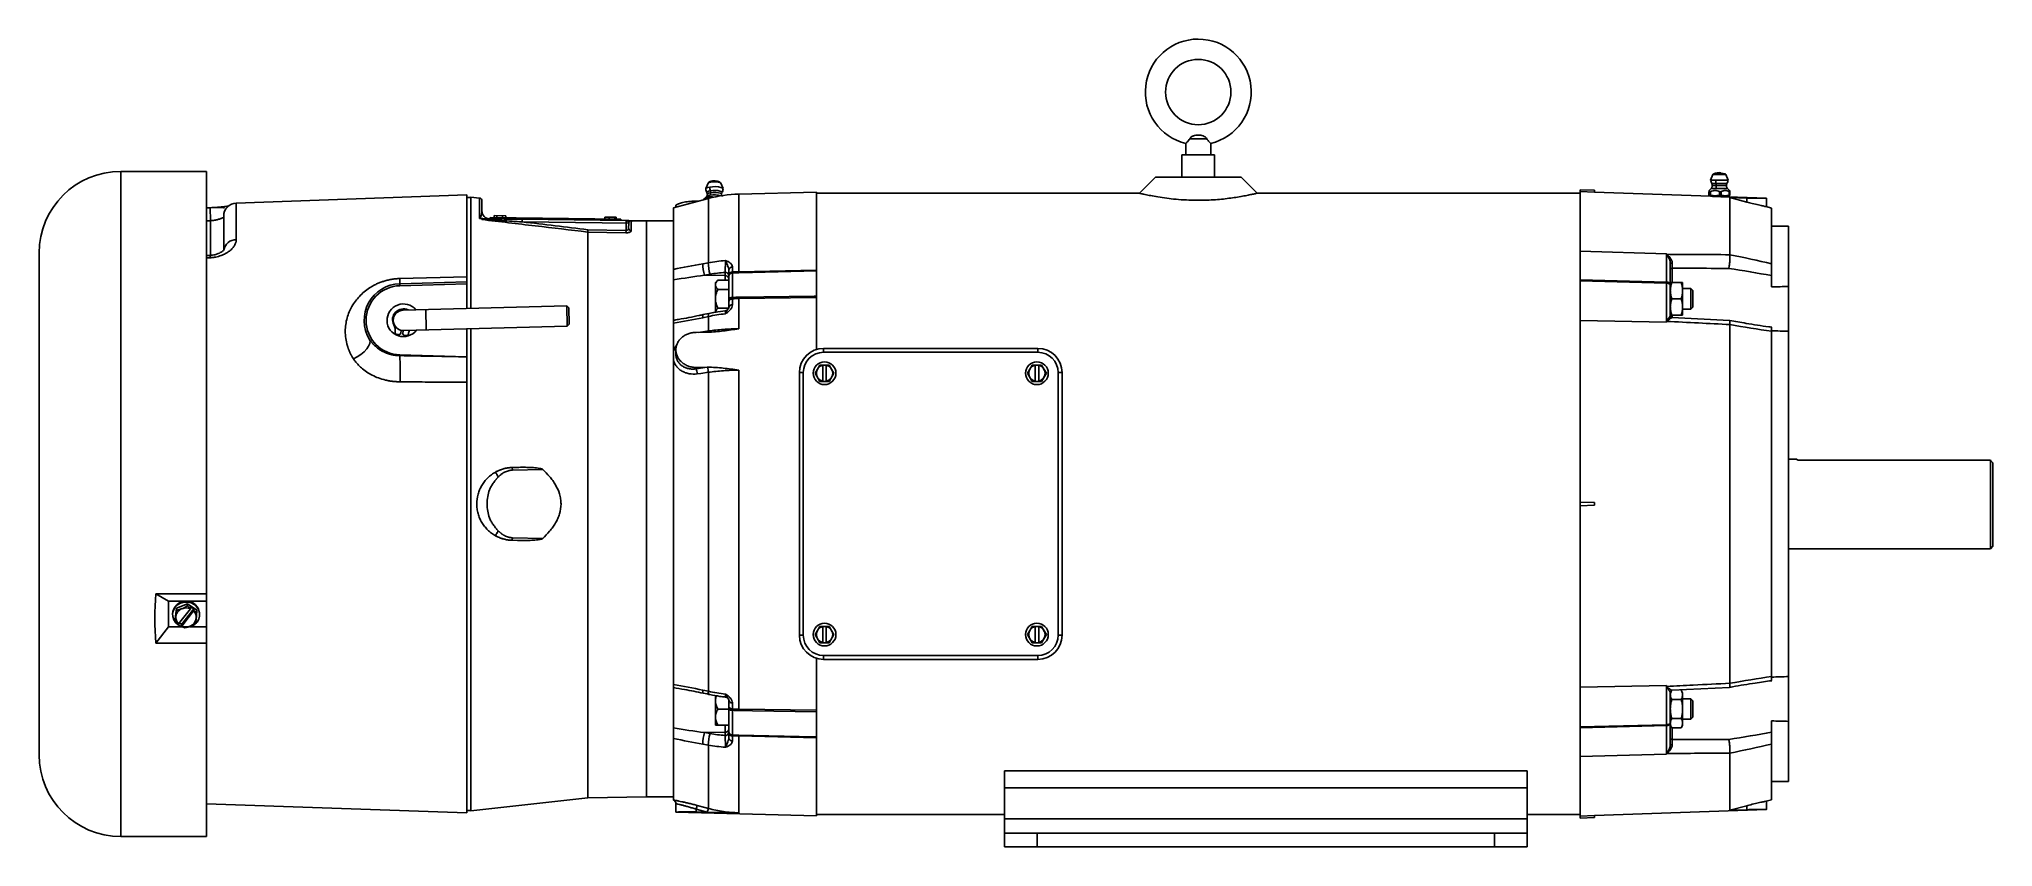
# Model space of a CAD drawing. Header units: inches. Extents: x -17.7 to 12.2, y -5.2 to 7.1.
import ezdxf

# ---------------------------------------------------------------- set-up
doc = ezdxf.new("R2010")
doc.units = ezdxf.units.IN
doc.header["$MEASUREMENT"] = 0

msp = doc.modelspace()

# ---------------------------------------------------------------- linework, layer by layer
at = {"color": 7, "linetype": 'Continuous', "lineweight": 25}
for p, q in [((-0.19, 5.517), (-0.19, 5.344)), ((0.131, 5.589), (-0.131, 5.589)), ((0.19, 5.344), (0.19, 5.517)), ((-15.179, 5.09), (-16.489, 5.09)), ((-15.179, 5.09), (-15.179, -5.09)), ((-0.249, 5.344), (-0.249, 5.003)), ((0.249, 5.344), (-0.249, 5.344)), ((0.249, 5.003), (0.249, 5.344)), ((-7.502, 4.907), (-7.537, 4.825)), ((-7.501, 4.908), (-7.502, 4.907)), ((-7.306, 4.907), (-7.306, 4.908)), ((-7.271, 4.825), (-7.306, 4.907)), ((-0.655, 5.003), (-0.901, 4.757)), ((-0.655, 5.003), (0.655, 5.003)), ((0.901, 4.757), (0.655, 5.003)), ((5.844, 4.809), (5.844, -4.809)), ((6.064, 4.801), (5.844, 4.809)), ((6.064, 4.771), (6.064, 4.801)), ((7.848, 4.827), (7.816, 4.795)), ((7.875, 5.043), (7.841, 4.957)), ((7.841, 4.957), (8.107, 4.957)), ((8.073, 5.043), (7.875, 5.043)), ((8.107, 4.957), (8.073, 5.043)), ((8.132, 4.795), (8.1, 4.827)), ((8.137, 4.779), (8.131, 4.795)), ((-15.121, 4.534), (-15.179, 4.532)), ((-15.121, 4.535), (-15.114, 4.335)), ((-11.194, 4.728), (-14.721, 4.605)), ((-11.194, 3.476), (-11.194, 4.728)), ((-11.132, 4.69), (-11.194, 4.69)), ((-10.997, 4.682), (-11.132, 4.697)), ((-11.132, 4.697), (-11.132, 2.993)), ((-7.497, 4.675), (-8.032, 4.532)), ((-8.032, 3.59), (-8.032, 4.532)), ((-7.994, 4.556), (-7.994, 4.542)), ((-7.684, 4.635), (-7.644, 4.636)), ((-7.564, 4.668), (-7.564, 4.657)), ((-7.525, 4.705), (-7.563, 4.67)), ((-7.519, 4.764), (-7.512, 4.739)), ((-7.512, 4.739), (-7.512, 4.738)), ((-7.296, 4.739), (-7.289, 4.764)), ((-7.296, 4.738), (-7.296, 4.739)), ((-5.844, 4.773), (-7.032, 4.742)), ((-5.844, 4.773), (-5.844, 3.578)), ((-0.899, 4.756), (-5.844, 4.756)), ((5.844, 4.756), (0.9, 4.756)), ((6.064, 4.771), (5.844, 4.779)), ((7.841, 4.709), (6.064, 4.771)), ((7.811, 4.779), (7.812, 4.782)), ((7.811, 4.779), (7.811, 4.72)), ((7.811, 4.779), (7.812, 4.779)), ((7.811, 4.72), (7.811, 4.779)), ((7.811, 4.72), (7.812, 4.72)), ((7.816, 4.717), (7.83, 4.714)), ((7.825, 4.72), (7.817, 4.72)), ((7.825, 4.779), (7.825, 4.72)), ((7.832, 4.777), (7.828, 4.777)), ((7.828, 4.72), (7.828, 4.777)), ((7.828, 4.72), (7.832, 4.72)), ((7.832, 4.777), (7.832, 4.72)), ((7.839, 4.72), (7.839, 4.779)), ((7.977, 4.779), (7.977, 4.72)), ((7.993, 4.777), (7.986, 4.777)), ((7.986, 4.72), (7.986, 4.777)), ((7.993, 4.72), (7.986, 4.72)), ((7.993, 4.777), (7.993, 4.72)), ((8.002, 4.72), (8.002, 4.779)), ((8.694, 4.679), (8.103, 4.7)), ((8.118, 4.714), (8.132, 4.717)), ((8.126, 4.779), (8.126, 4.72)), ((8.131, 4.72), (8.137, 4.72)), ((8.135, 4.777), (8.132, 4.777)), ((8.132, 4.72), (8.132, 4.777)), ((8.135, 4.72), (8.132, 4.72)), ((8.135, 4.777), (8.135, 4.72)), ((8.395, 4.68), (8.136, 4.688)), ((8.136, 3.814), (8.136, 4.688)), ((8.136, 4.688), (8.395, 4.619)), ((8.137, 4.72), (8.137, 4.779)), ((8.395, 4.68), (8.395, 4.619)), ((8.774, 4.528), (8.69, 4.55)), ((8.694, 4.55), (8.694, 4.679)), ((8.774, 3.676), (8.774, 4.528)), ((-15.179, 4.333), (-15.114, 4.335)), ((-10.835, 4.383), (-8.835, 4.357)), ((-10.835, 4.383), (-10.835, 4.363)), ((-10.594, 4.41), (-10.774, 4.412)), ((-10.774, 4.382), (-10.774, 4.412)), ((-10.736, 4.382), (-10.735, 4.412)), ((-10.646, 4.381), (-10.646, 4.411)), ((-10.595, 4.38), (-10.594, 4.41)), ((-10.346, 4.357), (-10.347, 4.317)), ((-10.347, 4.317), (-8.716, 4.295)), ((-10.346, 4.357), (-8.755, 4.336)), ((-9.339, 4.197), (-8.757, 4.186)), ((-9.083, 4.36), (-9.082, 4.39)), ((-8.906, 4.388), (-9.082, 4.39)), ((-9.08, 4.39), (-9.081, 4.36)), ((-9.014, 4.359), (-9.014, 4.389)), ((-8.928, 4.358), (-8.928, 4.388)), ((-8.909, 4.358), (-8.908, 4.388)), ((-8.907, 4.358), (-8.906, 4.388)), ((-8.835, 4.357), (-8.835, 4.337)), ((-8.757, 4.186), (-8.758, 4.149)), ((-8.757, 4.186), (-8.755, 4.336)), ((-8.716, 4.295), (-8.717, 4.218)), ((-8.675, 4.335), (-8.442, 4.332)), ((-8.442, 4.331), (-8.675, 4.334)), ((-8.032, 4.332), (-8.442, 4.332)), ((-8.032, 4.331), (-8.442, 4.331)), ((9.032, 4.249), (8.774, 4.249)), ((9.032, 4.249), (9.032, -4.249)), ((-9.342, 4.16), (-9.342, -4.5)), ((-8.758, 4.149), (-9.342, 4.16)), ((-17.739, 3.84), (-17.739, -3.84)), ((-15.123, 3.803), (-15.179, 3.801)), ((-15.121, 3.767), (-15.179, 3.765)), ((-7.583, 3.676), (-7.497, 3.691)), ((-7.128, 3.627), (-7.128, 3.551)), ((7.166, 3.83), (5.844, 3.868)), ((7.166, 3.394), (7.166, 3.83)), ((7.224, 3.683), (7.224, 2.88)), ((-11.192, 3.397), (-12.219, 3.37)), ((-12.219, 3.37), (-12.218, 3.34)), ((-12.218, 3.34), (-11.192, 3.367)), ((-12.216, 3.449), (-11.194, 3.476)), ((-11.192, 2.992), (-11.192, 3.397)), ((-8.032, 3.494), (-8.032, 2.811)), ((-7.47, 3.515), (-7.556, 3.5)), ((-7.556, 3.5), (-7.242, 3.494)), ((-7.351, 3.425), (-7.389, 3.387)), ((-7.389, 2.925), (-7.389, 3.387)), ((-7.351, 3.425), (-7.184, 3.425)), ((-7.242, 3.425), (-7.242, 3.544)), ((-7.184, 3.506), (-7.184, 3.581)), ((-7.184, 3.14), (-7.184, 3.481)), ((-7.126, 3.538), (-7.126, 3.158)), ((-7.032, 3.551), (-5.844, 3.578)), ((-5.844, 3.18), (-5.844, 3.567)), ((5.844, 3.427), (7.166, 3.394)), ((7.166, 3.381), (5.844, 3.414)), ((7.166, 2.78), (7.166, 3.381)), ((7.246, 3.39), (7.39, 3.39)), ((7.412, 2.89), (7.412, 3.39)), ((7.536, 3.296), (7.412, 3.296)), ((7.566, 3.266), (7.536, 3.296)), ((7.536, 2.983), (7.536, 3.296)), ((8.774, 3.494), (8.774, 3.321)), ((-9.664, 3.032), (-12.168, 2.966)), ((-9.632, 3.001), (-9.664, 3.032)), ((-9.656, 2.719), (-9.664, 3.032)), ((-9.625, 2.751), (-9.632, 3.001)), ((-7.351, 3.282), (-7.184, 3.282)), ((-7.351, 2.997), (-7.184, 2.997)), ((-7.184, 3.009), (-7.184, 3.097)), ((-7.128, 3.137), (-7.128, 3.047)), ((-5.844, 3.159), (-7.032, 3.143)), ((-7.032, 2.681), (-7.032, 3.143)), ((-5.844, 3.159), (-5.844, 2.363)), ((7.246, 3.14), (7.39, 3.14)), ((7.536, 2.983), (7.566, 3.013)), ((7.566, 3.013), (7.566, 3.266)), ((-12.16, 2.654), (-9.656, 2.719)), ((-9.656, 2.719), (-9.625, 2.751)), ((-8.032, 2.324), (-8.032, 2.765)), ((-7.497, 2.868), (-7.583, 2.85)), ((-7.497, 2.647), (-7.497, 2.868)), ((7.166, 2.78), (5.844, 2.807)), ((7.246, 2.89), (7.39, 2.89)), ((8.131, 2.808), (7.25, 2.852)), ((7.412, 2.983), (7.536, 2.983)), ((8.136, -2.745), (8.136, 2.745)), ((-12.264, 2.594), (-12.237, 2.591)), ((-12.204, 2.617), (-12.2, 2.649)), ((-12.169, 2.645), (-12.173, 2.613)), ((-12.147, 2.579), (-12.12, 2.576)), ((-11.192, 2.251), (-11.192, 2.679)), ((-11.132, 2.681), (-11.132, -4.697)), ((-7.684, 2.626), (-7.508, 2.628)), ((8.774, -2.643), (8.774, 2.643)), ((-12.218, 2.28), (-12.218, 2.269)), ((-11.192, 2.253), (-12.218, 2.28)), ((-11.194, 2.238), (-11.192, 2.238)), ((-8.032, -2.765), (-8.032, 2.207)), ((-7.994, 2.359), (-7.994, 2.294)), ((-5.863, 2), (-5.791, 2.125)), ((-5.791, 2.125), (-5.647, 2.125)), ((-5.746, 1.875), (-5.746, 2.125)), ((-5.734, 2.32), (-5.734, 2.38)), ((-5.734, 2.38), (-2.454, 2.38)), ((-2.454, 2.32), (-5.734, 2.32)), ((-5.692, 1.875), (-5.692, 2.125)), ((-5.575, 2), (-5.647, 2.125)), ((-2.613, 2), (-2.541, 2.125)), ((-2.541, 2.125), (-2.397, 2.125)), ((-2.496, 1.875), (-2.496, 2.125)), ((-2.454, 2.38), (-2.454, 2.32)), ((-2.442, 1.875), (-2.442, 2.125)), ((-2.325, 2), (-2.397, 2.125)), ((-11.194, -4.728), (-11.194, 1.861)), ((-7.684, 2.089), (-7.508, 2.091)), ((-7.684, 2.068), (-7.513, 2.091)), ((-7.684, 2.089), (-7.684, 2.068)), ((-7.497, -2.868), (-7.497, 2.014)), ((-7.032, -3.143), (-7.032, 2.048)), ((-6.104, -2.01), (-6.104, 2.01)), ((-6.044, 2.01), (-6.104, 2.01)), ((-6.044, 2.01), (-6.044, -2.01)), ((-5.863, 2), (-5.791, 1.875)), ((-5.791, 1.875), (-5.647, 1.875)), ((-5.575, 2), (-5.647, 1.875)), ((-2.613, 2), (-2.541, 1.875)), ((-2.541, 1.875), (-2.397, 1.875)), ((-2.325, 2), (-2.397, 1.875)), ((-2.144, -2.01), (-2.144, 2.01)), ((-2.084, 2.01), (-2.144, 2.01)), ((-2.084, 2.01), (-2.084, -2.01)), ((9.156, 0.687), (9.032, 0.687)), ((9.171, 0.669), (12.121, 0.669)), ((12.121, -0.687), (12.121, 0.669)), ((12.161, 0.628), (12.161, -0.647)), ((-10.497, 0.557), (-10.419, 0.559)), ((-10.497, 0.557), (-10.419, 0.559)), ((-10.496, 0.517), (-10.497, 0.557)), ((-10.031, 0.529), (-10.496, 0.517)), ((6.064, 0.021), (5.844, 0.029)), ((6.064, -0.021), (6.064, 0.021)), ((6.064, -0.021), (5.844, -0.029)), ((-10.497, -0.557), (-10.496, -0.517)), ((-10.419, -0.559), (-10.497, -0.557)), ((-10.497, -0.557), (-10.419, -0.559)), ((-10.496, -0.517), (-10.031, -0.529)), ((9.032, -0.687), (12.121, -0.687)), ((12.121, -0.687), (12.161, -0.647)), ((-15.952, -1.374), (-15.179, -1.374)), ((-15.952, -1.374), (-15.758, -1.489)), ((-15.179, -1.489), (-15.758, -1.489)), ((-15.758, -1.489), (-15.758, -1.881)), ((-15.696, -1.685), (-15.696, -1.696)), ((-15.654, -1.764), (-15.634, -1.596)), ((-15.654, -1.795), (-15.654, -1.764)), ((-15.47, -1.528), (-15.634, -1.596)), ((-15.634, -1.627), (-15.634, -1.596)), ((-15.423, -1.605), (-15.604, -1.836)), ((-15.373, -1.608), (-15.557, -1.844)), ((-15.374, -1.638), (-15.556, -1.87)), ((-15.47, -1.559), (-15.47, -1.528)), ((-15.47, -1.528), (-15.324, -1.628)), ((-15.423, -1.605), (-15.421, -1.601)), ((-15.373, -1.608), (-15.421, -1.575)), ((-15.421, -1.575), (-15.421, -1.601)), ((-15.374, -1.638), (-15.373, -1.635)), ((-15.373, -1.635), (-15.373, -1.608)), ((-15.324, -1.659), (-15.324, -1.628)), ((-15.282, -1.696), (-15.282, -1.685)), ((-15.952, -2.13), (-15.758, -1.881)), ((-15.758, -1.881), (-15.552, -1.881)), ((-15.557, -1.844), (-15.592, -1.821)), ((-15.557, -1.871), (-15.557, -1.844)), ((-15.426, -1.881), (-15.179, -1.881)), ((-6.044, -2.01), (-6.104, -2.01)), ((-5.863, -2), (-5.791, -1.875)), ((-5.863, -2), (-5.791, -2.125)), ((-5.791, -1.875), (-5.647, -1.875)), ((-5.746, -2.125), (-5.746, -1.875)), ((-5.692, -2.125), (-5.692, -1.875)), ((-5.575, -2), (-5.647, -1.875)), ((-5.575, -2), (-5.647, -2.125)), ((-2.613, -2), (-2.541, -1.875)), ((-2.613, -2), (-2.541, -2.125)), ((-2.541, -1.875), (-2.397, -1.875)), ((-2.496, -2.125), (-2.496, -1.875)), ((-2.442, -2.125), (-2.442, -1.875)), ((-2.325, -2), (-2.397, -1.875)), ((-2.325, -2), (-2.397, -2.125)), ((-2.084, -2.01), (-2.144, -2.01)), ((-15.179, -2.13), (-15.952, -2.13)), ((-5.844, -2.363), (-5.844, -3.159)), ((-5.791, -2.125), (-5.647, -2.125)), ((-5.734, -2.32), (-2.454, -2.32)), ((-5.734, -2.32), (-5.734, -2.38)), ((-2.454, -2.38), (-5.734, -2.38)), ((-2.541, -2.125), (-2.397, -2.125)), ((-2.454, -2.38), (-2.454, -2.32)), ((-8.032, -2.811), (-8.032, -3.494)), ((-7.583, -2.85), (-7.497, -2.868)), ((-7.389, -2.929), (-7.389, -3.387)), ((7.166, -2.78), (5.844, -2.807)), ((7.166, -3.381), (7.166, -2.78)), ((7.246, -2.852), (7.224, -2.89)), ((7.224, -2.88), (7.224, -3.683)), ((7.252, -2.852), (8.131, -2.808)), ((7.412, -2.89), (7.39, -2.851)), ((7.412, -3.39), (7.412, -2.89)), ((7.536, -2.983), (7.412, -2.983)), ((7.566, -3.013), (7.536, -2.983)), ((7.536, -3.296), (7.536, -2.983)), ((-7.351, -3.14), (-7.184, -3.14)), ((-7.184, -3.097), (-7.184, -3.009)), ((-7.184, -3.481), (-7.184, -3.14)), ((-7.128, -3.047), (-7.128, -3.137)), ((-7.126, -3.158), (-7.126, -3.538)), ((-7.032, -3.143), (-5.844, -3.159)), ((-5.844, -3.567), (-5.844, -3.18)), ((7.246, -2.995), (7.39, -2.995)), ((7.246, -3.284), (7.39, -3.284)), ((7.536, -3.296), (7.566, -3.266)), ((7.566, -3.266), (7.566, -3.013)), ((-7.556, -3.5), (-7.242, -3.494)), ((-7.556, -3.5), (-7.47, -3.515)), ((-7.351, -3.387), (-7.184, -3.387)), ((-7.242, -3.544), (-7.242, -3.387)), ((-7.184, -3.581), (-7.184, -3.506)), ((-7.128, -3.551), (-7.128, -3.627)), ((-5.844, -3.578), (-7.032, -3.551)), ((-7.032, -4.728), (-7.032, -3.551)), ((-5.844, -3.578), (-5.844, -4.773)), ((5.844, -3.414), (7.166, -3.381)), ((7.166, -3.394), (5.844, -3.427)), ((7.166, -3.83), (7.166, -3.394)), ((7.224, -3.39), (7.246, -3.428)), ((7.246, -3.428), (7.39, -3.428)), ((7.39, -3.428), (7.412, -3.39)), ((7.412, -3.296), (7.536, -3.296)), ((8.774, -3.321), (8.774, -3.494)), ((-8.032, -4.531), (-8.032, -3.59)), ((-7.497, -3.691), (-7.583, -3.676)), ((-7.497, -4.661), (-7.497, -3.691)), ((7.166, -3.83), (5.844, -3.868)), ((8.136, -4.688), (8.136, -3.814)), ((8.774, -4.528), (8.774, -3.676)), ((5.034, -4.083), (-2.966, -4.083)), ((-2.966, -4.083), (-2.966, -5.25)), ((5.034, -4.083), (5.034, -5.25)), ((-9.342, -4.5), (-8.442, -4.484)), ((-8.442, -4.484), (-8.032, -4.484)), ((-2.966, -4.348), (5.034, -4.348)), ((8.774, -4.249), (9.032, -4.249)), ((-15.179, -4.589), (-11.194, -4.728)), ((-11.194, -4.69), (-11.132, -4.69)), ((-11.132, -4.697), (-9.342, -4.5)), ((-7.994, -4.588), (-7.994, -4.717)), ((-7.994, -4.717), (-5.844, -4.773)), ((-7.684, -4.672), (-7.668, -4.615)), ((-7.513, -4.718), (-7.684, -4.672)), ((-7.684, -4.672), (-7.684, -4.715)), ((-7.684, -4.715), (-7.508, -4.72)), ((-7.513, -4.718), (-7.497, -4.661)), ((-5.844, -4.756), (-2.966, -4.756)), ((5.034, -4.756), (5.844, -4.756)), ((5.844, -4.779), (6.064, -4.771)), ((6.064, -4.771), (8.694, -4.679)), ((6.064, -4.801), (6.064, -4.771)), ((8.395, -4.619), (8.136, -4.688)), ((8.395, -4.68), (8.136, -4.688)), ((8.395, -4.619), (8.395, -4.68)), ((8.69, -4.55), (8.774, -4.528)), ((8.694, -4.679), (8.694, -4.55)), ((-2.966, -4.821), (5.034, -4.821)), ((-2.966, -5.041), (5.034, -5.041)), ((-2.466, -5.041), (-2.466, -5.25)), ((4.534, -5.25), (4.534, -5.041)), ((6.064, -4.801), (5.844, -4.809)), ((-16.489, -5.09), (-15.179, -5.09)), ((-2.966, -5.25), (5.034, -5.25))]:
    msp.add_line(p, q, dxfattribs=at)
at = {"color": 8, "linetype": 'Continuous', "lineweight": 25}
for p, q in [((-16.489, 5.09), (-16.489, -5.09)), ((8.1, 4.827), (7.848, 4.827)), ((7.858, 4.902), (8.09, 4.902)), ((8.082, 4.871), (7.866, 4.871)), ((-14.721, 4.605), (-14.721, 4.043)), ((-7.684, 4.635), (-7.684, 4.625)), ((-7.562, 4.658), (-7.562, 4.668)), ((-7.559, 4.669), (-7.559, 4.658)), ((-7.552, 4.66), (-7.552, 4.673)), ((-7.497, 3.691), (-7.497, 4.675)), ((-7.425, 4.695), (-7.425, 4.693)), ((-7.032, 3.551), (-7.032, 4.742)), ((7.83, 4.714), (8.118, 4.714)), ((-15.114, 3.804), (-15.114, 4.335)), ((-8.442, 4.331), (-8.442, -4.484)), ((-15.121, 3.767), (-15.123, 3.803)), ((7.253, 3.606), (7.253, 3.391)), ((-11.822, 2.975), (-11.814, 2.663)), ((7.253, 2.885), (7.253, 2.848)), ((7.253, -3.428), (7.253, -3.606))]:
    msp.add_line(p, q, dxfattribs=at)
at = {"color": 7, "linetype": 'Continuous', "lineweight": 25, "flags": 128}
for points in [[(-7.537, 4.82), (-7.531, 4.831), (-7.51, 4.842), (-7.476, 4.85)], [(-7.476, 4.85), (-7.434, 4.855), (-7.387, 4.856), (-7.343, 4.852), (-7.306, 4.845), (-7.281, 4.835), (-7.271, 4.823), (-7.271, 4.82)], [(7.253, 3.606), (7.247, 3.606), (7.242, 3.605), (7.237, 3.603), (7.232, 3.601), (7.229, 3.598), (7.226, 3.595), (7.225, 3.592), (7.224, 3.588)], [(-5.844, 3.567), (-6.821, 3.544), (-7.032, 3.539)], [(7.166, 3.381), (7.177, 3.38), (7.188, 3.378), (7.198, 3.375), (7.207, 3.37), (7.214, 3.365), (7.22, 3.359), (7.223, 3.352), (7.224, 3.346)], [(-7.126, 3.158), (-7.137, 3.158), (-7.148, 3.157), (-7.158, 3.155), (-7.167, 3.153), (-7.174, 3.15), (-7.18, 3.147), (-7.183, 3.143), (-7.184, 3.14)], [(-7.032, 3.164), (-5.878, 3.179), (-5.844, 3.18)], [(-7.491, 2.915), (-7.551, 2.902), (-7.577, 2.897)], [(-12.928, 2.22), (-12.869, 2.252), (-12.814, 2.289), (-12.765, 2.33), (-12.725, 2.373), (-12.696, 2.415), (-12.678, 2.455), (-12.673, 2.49), (-12.682, 2.518)], [(-7.497, 2.014), (-7.613, 1.998), (-7.668, 1.991)], [(-15.529, -1.886), (-15.564, -1.877), (-15.612, -1.852), (-15.651, -1.817), (-15.679, -1.774), (-15.694, -1.725), (-15.695, -1.675), (-15.682, -1.625), (-15.656, -1.581), (-15.619, -1.544), (-15.573, -1.518), (-15.521, -1.504), (-15.467, -1.503), (-15.414, -1.515), (-15.367, -1.539), (-15.328, -1.574), (-15.3, -1.617), (-15.285, -1.666), (-15.283, -1.717), (-15.296, -1.766), (-15.322, -1.81)], [(-7.577, -2.897), (-7.517, -2.909), (-7.491, -2.915)], [(-7.126, -3.158), (-7.137, -3.158), (-7.148, -3.157), (-7.158, -3.155), (-7.167, -3.153), (-7.174, -3.15), (-7.18, -3.147), (-7.183, -3.143), (-7.184, -3.14)], [(-5.844, -3.18), (-6.821, -3.167), (-7.032, -3.164)], [(-7.032, -3.539), (-5.878, -3.566), (-5.844, -3.567)], [(7.224, -3.346), (7.223, -3.352), (7.22, -3.359), (7.214, -3.365), (7.207, -3.37), (7.198, -3.375), (7.188, -3.378), (7.177, -3.38), (7.166, -3.381)], [(7.253, -3.606), (7.247, -3.606), (7.242, -3.605), (7.237, -3.603), (7.232, -3.601), (7.229, -3.598), (7.226, -3.595), (7.225, -3.592), (7.224, -3.588)], [(-7.668, -4.615), (-7.553, -4.646), (-7.497, -4.661)]]:
    msp.add_lwpolyline(points, dxfattribs=at)
at = {"color": 8, "linetype": 'Continuous', "lineweight": 25, "flags": 128}
for points in [[(-7.519, 4.764), (-7.52, 4.767), (-7.515, 4.777), (-7.496, 4.787), (-7.467, 4.794)], [(-7.467, 4.794), (-7.43, 4.798), (-7.389, 4.798), (-7.351, 4.795), (-7.319, 4.789), (-7.297, 4.78), (-7.288, 4.77), (-7.289, 4.764)], [(-7.306, 4.908), (-7.307, 4.909), (-7.321, 4.919), (-7.348, 4.926), (-7.383, 4.93), (-7.422, 4.93), (-7.457, 4.926)], [(-7.462, 4.762), (-7.493, 4.754), (-7.509, 4.744), (-7.512, 4.739)], [(-7.296, 4.739), (-7.298, 4.744), (-7.313, 4.754), (-7.343, 4.762), (-7.381, 4.766), (-7.423, 4.766), (-7.462, 4.762)], [(-7.577, 2.897), (-7.578, 2.896), (-7.581, 2.892), (-7.583, 2.882), (-7.584, 2.868), (-7.583, 2.85)], [(-7.491, 2.915), (-7.492, 2.914), (-7.495, 2.91), (-7.497, 2.9), (-7.498, 2.886), (-7.497, 2.868)], [(-7.648, 2.626), (-7.553, 2.639), (-7.497, 2.647)], [(-7.583, -2.85), (-7.584, -2.868), (-7.583, -2.882), (-7.581, -2.892), (-7.578, -2.896), (-7.577, -2.897)], [(-7.497, -2.868), (-7.498, -2.886), (-7.497, -2.9), (-7.495, -2.91), (-7.492, -2.914), (-7.491, -2.915)]]:
    msp.add_lwpolyline(points, dxfattribs=at)
at = {"color": 7, "linetype": 'Continuous', "lineweight": 25}
for centre, radius in [((0, 6.304), 0.5), ((-5.719, 2), 0.174), ((-2.469, 2), 0.174), ((-5.719, -2), 0.174), ((-2.469, -2), 0.174)]:
    msp.add_circle(centre, radius, dxfattribs=at)
for centre, radius, start, end in [((0, 6.304), 0.81, 283.524, 256.4712), ((-16.489, 3.84), 1.25, 90, 180), ((7.974, 5.023), 0.047, 63.2951, 116.7049), ((-14.714, 4.405), 0.2, 92, 180), ((-7.519, 4.587), 0.0913, 115.7317, 117.7018), ((-6.98, 2.743), 2, 91.5, 105), ((-10.94, 4.442), 0.0774, 231.0479, 268.59), ((-10.843, 4.483), 0.12, 179.25, 269.25), ((-8.756, 4.296), 0.04, 359.25, 89.25), ((-8.678, 4.219), 0.0387, 181.3466, 270.9286), ((-8.679, 4.334), 0.00406, 357.3199, 17.0735), ((-7.111, 3.661), 0.472, 178.0957, 199.8874), ((-7.025, 3.676), 0.473, 178.1116, 199.8795), ((-7.131, 3.574), 0.0532, 86.9257, 172.1101), ((7.167, 3.857), 0.0366, 271.7909, 273.0278), ((7.246, 3.601), 0.0851, 85.3854, 104.766), ((-12.204, 2.81), 0.56, 91.5, 211.3705), ((-12.204, 2.81), 0.53, 91.5, 268.5), ((-12.704, 3.426), 0.488, 353.4402, 2.7902), ((-7.236, 3.492), 0.053, 11.1269, 96.9239), ((-7.236, 3.442), 0.053, 11.1269, 96.9239), ((-7.132, 3.498), 0.0528, 86.4342, 171.4002), ((-7.126, 3.48), 0.0585, 90.0618, 178.59), ((-7.572, 3.545), 0.54, 359.3637, 0.6363), ((6.328, 3.388), 0.838, 359.5452, 0.4548), ((7.17, 3.34), 0.0547, 6.3929, 93.6749), ((-7.134, 3.085), 0.0514, 83.8907, 167.1062), ((-7.134, 2.997), 0.0511, 83.3744, 166.068), ((-8.693, 3.154), 1.661, 359.6413, 0.3587), ((-12.163, 2.818), 0.167, 64.4841, 207.2735), ((-12.164, 2.81), 0.156, 91.4943, 271.4943), ((-12.489, 2.65), 0.2, 353.4608, 27.2735), ((-7.244, 3.016), 0.06, 276.0523, 324.8826), ((7.175, 2.844), 0.0508, 261.6119, 262.5096), ((-12.26, 2.624), 0.03, 173.4608, 262.9323), ((-12.233, 2.62), 0.03, 262.9323, 352.9323), ((-12.229, 2.653), 0.03, 352.9323, 10.3079), ((-12.143, 2.609), 0.03, 172.9323, 262.9323), ((-12.139, 2.641), 0.03, 155.5568, 172.9323), ((-12.116, 2.606), 0.03, 262.9323, 352.4039), ((-11.888, 2.576), 0.2, 156.2366, 172.4039), ((-16.583, 2.035), 4.371, 357.82, 3.0705), ((-5.734, 2.01), 0.37, 90, 180), ((-5.734, 2.01), 0.31, 90, 180), ((-5.719, 2), 0.125, 102.4742, 257.5258), ((-5.719, 2), 0.125, 282.4742, 77.5258), ((-2.469, 2), 0.125, 102.4742, 257.5258), ((-2.454, 2.01), 0.37, 0, 90), ((-2.454, 2.01), 0.31, 0, 90), ((-2.469, 2), 0.125, 282.4742, 77.5258), ((-7.869, 1.99), 0.201, 0.15, 22.6874), ((-7.698, 2.013), 0.201, 0.1408, 22.6849), ((-11.484, -1.752), 4.483, 175.1673, 184.8327), ((-15.489, -1.695), 0.207, 2.6804, 177.3196), ((-17.489, -1.514), 1.856, 351.2861, 353.5825), ((-15.504, -1.737), 0.141, 173.6616, 224.9807), ((-15.498, -1.74), 0.148, 111.5155, 172.5002), ((-19.516, -1.271), 3.897, 353.3747, 354.7687), ((-15.688, -1.288), 0.343, 278.8975, 293.2641), ((-15.721, -1.19), 0.447, 292.2613, 304.2921), ((-15.489, -1.756), 0.165, 66.3299, 112.3584), ((-15.113, -1.202), 0.505, 225.0236, 232.352), ((-15.48, -1.734), 0.148, 291.5155, 352.5002), ((-15.474, -1.737), 0.141, 353.6616, 44.9807), ((-15.217, -1.382), 0.297, 238.3465, 248.7984), ((-17.179, -1.546), 1.856, 351.2861, 353.5825), ((-19.206, -1.303), 3.897, 353.3747, 354.7687), ((-15.297, -1.438), 0.505, 225.0236, 232.352), ((-15.677, -1.73), 0.129, 303.6183, 304.5432), ((-15.629, -1.764), 0.129, 303.6183, 304.5432), ((-15.401, -1.618), 0.297, 238.3465, 248.7984), ((-15.489, -1.718), 0.165, 246.3299, 292.3584), ((-15.562, -1.556), 0.343, 278.8975, 293.2641), ((-15.488, -1.678), 0.212, 271.3123, 321.3064), ((-15.596, -1.458), 0.447, 292.2613, 304.2921), ((-5.734, -2.01), 0.37, 180, 270), ((-5.734, -2.01), 0.31, 180, 270), ((-5.719, -2), 0.125, 102.4742, 257.5258), ((-5.719, -2), 0.125, 282.4742, 77.5258), ((-2.469, -2), 0.125, 102.4742, 257.5258), ((-2.454, -2.01), 0.31, 270, 0), ((-2.454, -2.01), 0.37, 270, 0), ((-2.469, -2), 0.125, 282.4742, 77.5258), ((-7.244, -3.016), 0.06, 35.2562, 83.7892), ((7.175, -2.844), 0.0508, 97.4904, 98.3881), ((-7.134, -2.997), 0.0511, 193.932, 276.6256), ((-7.134, -3.085), 0.0514, 192.8938, 276.1093), ((-8.693, -3.154), 1.661, 359.6413, 0.3587), ((-7.111, -3.661), 0.472, 160.1126, 181.9043), ((-7.025, -3.676), 0.473, 160.1205, 181.8884), ((-7.236, -3.442), 0.053, 263.0761, 348.8731), ((-7.236, -3.492), 0.053, 263.0761, 348.8731), ((-7.126, -3.48), 0.0585, 181.41, 269.9382), ((-7.132, -3.498), 0.0528, 188.5998, 273.5658), ((-7.131, -3.574), 0.0532, 187.8899, 273.0743), ((-7.572, -3.545), 0.54, 359.3637, 0.6363), ((7.17, -3.34), 0.0547, 266.3251, 353.6071), ((6.328, -3.388), 0.838, 359.5452, 0.4548), ((-16.489, -3.84), 1.25, 180, 270), ((7.167, -3.857), 0.0366, 86.9722, 88.2091), ((7.246, -3.601), 0.0851, 255.234, 274.6146), ((-8.054, -4.588), 0.06, 359.9903, 68.7322)]:
    msp.add_arc(centre, radius, start, end, dxfattribs=at)
at = {"color": 8, "linetype": 'Continuous', "lineweight": 25}
for centre, radius, start, end in [((-7.46, 4.87), 0.0564, 87.0051, 136.8871), ((-7.469, 4.629), 0.0944, 91.9866, 126.7299), ((-7.405, 4.343), 0.387, 75.0577, 100.0304), ((-14.725, 3.852), 0.191, 88.6658, 169.0807), ((-12.164, 2.81), 0.25, 40.1764, 322.8121), ((-7.575, 2.646), 0.0777, 345.9914, 0.3283)]:
    msp.add_arc(centre, radius, start, end, dxfattribs=at)
at = {"color": 7, "linetype": 'Continuous', "lineweight": 25}
for points, knots in [([(-0.189, 5.518), (-0.189, 5.518), (-0.188, 5.519), (-0.173, 5.535), (-0.152, 5.558), (-0.138, 5.58), (-0.131, 5.589)], [0, 0, 0, 0, 0.225561, 0.484415, 0.765567, 1, 1, 1, 1]), ([(0.131, 5.589), (0.128, 5.594), (0.125, 5.599), (0.117, 5.608), (0.112, 5.612), (0.098, 5.623), (0.086, 5.629), (0.062, 5.638), (0.05, 5.64), (0.025, 5.643), (0.012, 5.644), (-0.013, 5.644), (-0.025, 5.643), (-0.05, 5.64), (-0.063, 5.638), (-0.08, 5.631), (-0.086, 5.629), (-0.097, 5.623), (-0.102, 5.62), (-0.112, 5.612), (-0.117, 5.608), (-0.125, 5.599), (-0.128, 5.594), (-0.131, 5.589)], [0, 0, 0, 0, 0.0625, 0.0625, 0.125, 0.125, 0.25, 0.25, 0.375, 0.375, 0.5, 0.5, 0.625, 0.625, 0.75, 0.75, 0.8125, 0.8125, 0.875, 0.875, 0.9375, 0.9375, 1, 1, 1, 1]), ([(0.131, 5.589), (0.141, 5.576), (0.159, 5.549), (0.182, 5.526), (0.191, 5.516), (0.19, 5.518), (0.189, 5.518)], [0, 0, 0, 0, 0.326709, 0.653819, 0.959586, 1, 1, 1, 1]), ([(-7.537, 4.821), (-7.536, 4.811), (-7.533, 4.791), (-7.523, 4.773), (-7.519, 4.764)], [0, 0, 0, 0, 0.5010564, 1, 1, 1, 1]), ([(-7.448, 4.94), (-7.453, 4.939), (-7.464, 4.936), (-7.48, 4.929), (-7.495, 4.919), (-7.499, 4.912), (-7.502, 4.908)], [0, 0, 0, 0, 0.188323, 0.415232, 0.685518, 1, 1, 1, 1]), ([(-7.308, 4.91), (-7.309, 4.912), (-7.313, 4.918), (-7.323, 4.926), (-7.34, 4.934), (-7.362, 4.939), (-7.386, 4.942), (-7.41, 4.943), (-7.431, 4.943), (-7.442, 4.941), (-7.448, 4.94)], [0, 0, 0, 0, 0.084191, 0.209318, 0.346545, 0.490252, 0.633331, 0.768863, 0.89185, 1, 1, 1, 1]), ([(-7.444, 4.941), (-7.445, 4.941), (-7.446, 4.941), (-7.447, 4.94), (-7.448, 4.94)], [0, 0, 0, 0, 0.44854, 1, 1, 1, 1]), ([(-7.289, 4.764), (-7.285, 4.773), (-7.275, 4.79), (-7.272, 4.81), (-7.271, 4.82)], [0, 0, 0, 0, 0.498073, 1, 1, 1, 1]), ([(7.817, 4.795), (7.817, 4.795), (7.819, 4.802), (7.822, 4.792), (7.824, 4.782), (7.825, 4.779)], [0, 0, 0, 0, 0.074971, 0.794246, 1, 1, 1, 1]), ([(7.839, 4.779), (7.85, 4.785), (7.861, 4.789), (7.879, 4.793), (7.884, 4.795), (7.896, 4.796), (7.902, 4.797), (7.92, 4.797), (7.931, 4.795), (7.954, 4.789), (7.966, 4.785), (7.977, 4.779)], [0, 0, 0, 0, 0.25, 0.25, 0.375, 0.375, 0.5, 0.5, 0.75, 0.75, 1, 1, 1, 1]), ([(7.841, 4.957), (7.842, 4.947), (7.845, 4.928), (7.854, 4.911), (7.858, 4.902)], [0, 0, 0, 0, 0.5, 1, 1, 1, 1]), ([(7.866, 4.871), (7.866, 4.867), (7.865, 4.859), (7.862, 4.847), (7.856, 4.836), (7.85, 4.83), (7.848, 4.827)], [0, 0, 0, 0, 0.247632, 0.500116, 0.75254, 1, 1, 1, 1]), ([(7.858, 4.902), (7.86, 4.897), (7.865, 4.887), (7.866, 4.877), (7.866, 4.871)], [0, 0, 0, 0, 0.5, 1, 1, 1, 1]), ([(7.946, 5.065), (7.94, 5.065), (7.93, 5.064), (7.917, 5.062), (7.906, 5.059), (7.895, 5.056), (7.886, 5.052), (7.878, 5.047), (7.876, 5.045), (7.875, 5.043)], [0, 0, 0, 0, 0.171022, 0.274545, 0.391529, 0.522825, 0.668636, 0.828275, 1, 1, 1, 1]), ([(7.921, 4.827), (7.923, 4.833), (7.925, 4.84), (7.928, 4.855), (7.928, 4.863), (7.928, 4.871)], [0, 0, 0, 0, 0.5, 0.5, 1, 1, 1, 1]), ([(7.946, 5.065), (7.943, 5.065), (7.94, 5.063), (7.935, 5.055), (7.933, 5.049), (7.932, 5.043)], [0, 0, 0, 0, 0.5, 0.5, 1, 1, 1, 1]), ([(8.073, 5.043), (8.071, 5.045), (8.068, 5.048), (8.052, 5.052), (8.031, 5.056), (8.008, 5.059), (7.986, 5.062), (7.969, 5.064), (7.955, 5.065), (7.949, 5.065), (7.946, 5.065)], [0, 0, 0, 0, 0.165155, 0.329469, 0.484654, 0.624287, 0.745056, 0.846639, 0.930739, 1, 1, 1, 1]), ([(8.002, 4.779), (8.012, 4.785), (8.022, 4.789), (8.037, 4.793), (8.042, 4.795), (8.053, 4.796), (8.058, 4.797), (8.075, 4.797), (8.085, 4.795), (8.106, 4.789), (8.116, 4.785), (8.126, 4.779)], [0, 0, 0, 0, 0.25, 0.25, 0.375, 0.375, 0.5, 0.5, 0.75, 0.75, 1, 1, 1, 1]), ([(8.082, 4.871), (8.082, 4.877), (8.083, 4.887), (8.088, 4.897), (8.09, 4.902)], [0, 0, 0, 0, 0.5, 1, 1, 1, 1]), ([(8.1, 4.827), (8.097, 4.83), (8.092, 4.836), (8.086, 4.847), (8.083, 4.859), (8.082, 4.867), (8.082, 4.871)], [0, 0, 0, 0, 0.2475749, 0.5000001, 0.7524252, 1, 1, 1, 1]), ([(8.09, 4.902), (8.094, 4.911), (8.103, 4.928), (8.106, 4.947), (8.107, 4.957)], [0, 0, 0, 0, 0.5, 1, 1, 1, 1]), ([(-14.903, 4.525), (-14.906, 4.528), (-14.913, 4.537), (-14.951, 4.539), (-15.021, 4.537), (-15.086, 4.535), (-15.121, 4.534)], [0, 0, 0, 0, 0.137198, 0.377429, 0.663377, 1, 1, 1, 1]), ([(-15.062, 4.536), (-15.055, 4.536), (-15.021, 4.538), (-14.963, 4.543), (-14.894, 4.551), (-14.85, 4.558), (-14.833, 4.562), (-14.832, 4.562)], [0, 0, 0, 0, 0.079831, 0.381259, 0.6811, 0.982679, 1, 1, 1, 1]), ([(-10.961, 4.641), (-10.962, 4.646), (-10.963, 4.656), (-10.971, 4.669), (-10.983, 4.679), (-10.992, 4.681), (-10.997, 4.682)], [0, 0, 0, 0, 0.241327, 0.500017, 0.758697, 1, 1, 1, 1]), ([(-10.963, 4.485), (-10.963, 4.537), (-10.962, 4.576), (-10.961, 4.628), (-10.961, 4.641), (-10.961, 4.641)], [0, 0, 0, 0, 0.5, 0.5, 1, 1, 1, 1]), ([(-7.994, 4.556), (-7.994, 4.557), (-8, 4.566), (-7.979, 4.584), (-7.93, 4.606), (-7.849, 4.622), (-7.763, 4.632), (-7.706, 4.634), (-7.684, 4.635)], [0, 0, 0, 0, 0.0048411, 0.2194034, 0.4339655, 0.6486821, 0.8633351, 1, 1, 1, 1]), ([(-7.563, 4.669), (-7.563, 4.669), (-7.563, 4.67), (-7.564, 4.669), (-7.564, 4.668)], [0, 0, 0, 0, 0.2480771, 1, 1, 1, 1]), ([(-7.552, 4.673), (-7.542, 4.68), (-7.532, 4.686), (-7.516, 4.693), (-7.511, 4.695), (-7.5, 4.699), (-7.494, 4.7), (-7.478, 4.703), (-7.467, 4.703), (-7.446, 4.701), (-7.435, 4.698), (-7.425, 4.695)], [0, 0, 0, 0, 0.25, 0.25, 0.375, 0.375, 0.5, 0.5, 0.75, 0.75, 1, 1, 1, 1]), ([(-7.512, 4.739), (-7.513, 4.732), (-7.514, 4.719), (-7.522, 4.709), (-7.525, 4.705)], [0, 0, 0, 0, 0.4979894, 1, 1, 1, 1]), ([(-7.472, 4.724), (-7.469, 4.728), (-7.467, 4.733), (-7.463, 4.747), (-7.462, 4.754), (-7.462, 4.762)], [0, 0, 0, 0, 0.5, 0.5, 1, 1, 1, 1]), ([(-7.283, 4.705), (-7.286, 4.709), (-7.294, 4.718), (-7.295, 4.732), (-7.296, 4.739)], [0, 0, 0, 0, 0.50831, 1, 1, 1, 1]), ([(-0.899, 4.755), (-0.9, 4.755), (-0.902, 4.755), (-0.875, 4.749), (-0.818, 4.736), (-0.732, 4.719), (-0.62, 4.698), (-0.489, 4.678), (-0.341, 4.662), (-0.191, 4.651), (-0.04, 4.646), (0.099, 4.647), (0.232, 4.653), (0.356, 4.663), (0.472, 4.677), (0.581, 4.692), (0.68, 4.709), (0.767, 4.726), (0.837, 4.741), (0.883, 4.751), (0.905, 4.756), (0.9, 4.755), (0.9, 4.755)], [0, 0, 0, 0, 0.02763, 0.088777, 0.148528, 0.21007, 0.268688, 0.329286, 0.383255, 0.439298, 0.486069, 0.534464, 0.577401, 0.621502, 0.666155, 0.711854, 0.761754, 0.812821, 0.86843, 0.925472, 0.984413, 1, 1, 1, 1]), ([(7.83, 4.714), (7.832, 4.714), (7.835, 4.713), (7.838, 4.711), (7.839, 4.709), (7.839, 4.709)], [0, 0, 0, 0, 0.447537, 0.923551, 1, 1, 1, 1]), ([(7.841, 4.709), (7.841, 4.709), (7.842, 4.709), (7.861, 4.708), (7.888, 4.706), (7.91, 4.705), (7.918, 4.705)], [0, 0, 0, 0, 0.231363, 0.5147, 0.804237, 1, 1, 1, 1]), ([(7.918, 4.705), (7.918, 4.707), (7.917, 4.71), (7.915, 4.713), (7.914, 4.714), (7.913, 4.714)], [0, 0, 0, 0, 0.5, 0.5, 1, 1, 1, 1]), ([(7.918, 4.705), (7.929, 4.705), (7.953, 4.703), (7.995, 4.702), (8.038, 4.701), (8.073, 4.7), (8.096, 4.7), (8.106, 4.7), (8.104, 4.7), (8.103, 4.7)], [0, 0, 0, 0, 0.123756, 0.295646, 0.467324, 0.637188, 0.805805, 0.973833, 1, 1, 1, 1]), ([(8.104, 4.7), (8.105, 4.702), (8.105, 4.705), (8.108, 4.71), (8.113, 4.713), (8.116, 4.714), (8.118, 4.714)], [0, 0, 0, 0, 0.245849, 0.503748, 0.759615, 1, 1, 1, 1]), ([(8.136, 4.779), (8.136, 4.778), (8.136, 4.777), (8.135, 4.777), (8.135, 4.777)], [0, 0, 0, 0, 0.4258842, 1, 1, 1, 1]), ([(8.69, 4.679), (8.691, 4.679), (8.694, 4.679), (8.662, 4.678), (8.599, 4.677), (8.507, 4.677), (8.433, 4.679), (8.395, 4.68)], [0, 0, 0, 0, 0.097314, 0.316889, 0.536536, 0.756222, 1, 1, 1, 1]), ([(8.395, 4.619), (8.423, 4.612), (8.487, 4.595), (8.577, 4.574), (8.649, 4.559), (8.69, 4.55), (8.69, 4.55), (8.69, 4.55)], [0, 0, 0, 0, 0.182343, 0.410846, 0.634447, 0.852155, 1, 1, 1, 1]), ([(-14.914, 4.401), (-14.914, 4.403), (-14.914, 4.408), (-14.914, 4.378), (-14.914, 4.31), (-14.914, 4.2), (-14.914, 4.063), (-14.914, 3.945), (-14.914, 3.89)], [0, 0, 0, 0, 0.053239, 0.247374, 0.442378, 0.63739, 0.83152, 1, 1, 1, 1]), ([(-11.001, 4.369), (-11.001, 4.369), (-11, 4.37), (-10.999, 4.37), (-10.998, 4.371), (-10.997, 4.373), (-10.995, 4.374), (-10.994, 4.376), (-10.992, 4.379), (-10.99, 4.381), (-10.989, 4.382)], [0, 0, 0, 0, 0.04556, 0.108235, 0.188282, 0.285821, 0.382348, 0.500069, 0.699479, 1, 1, 1, 1]), ([(-10.965, 4.365), (-10.968, 4.366), (-10.974, 4.366), (-10.982, 4.366), (-10.988, 4.367), (-10.993, 4.367), (-10.997, 4.368), (-11, 4.369), (-11.001, 4.369)], [0, 0, 0, 0, 0.2759841, 0.499917, 0.6569774, 0.7915795, 0.9051349, 1, 1, 1, 1]), ([(-10.989, 4.382), (-10.988, 4.383), (-10.987, 4.384), (-10.985, 4.387), (-10.983, 4.39), (-10.981, 4.394), (-10.979, 4.397), (-10.977, 4.401), (-10.976, 4.406), (-10.973, 4.413), (-10.97, 4.423), (-10.967, 4.437), (-10.965, 4.452), (-10.964, 4.468), (-10.963, 4.479), (-10.963, 4.485)], [0, 0, 0, 0, 0.0212341, 0.0453231, 0.0722757, 0.1020972, 0.1347904, 0.1703571, 0.2087974, 0.2501111, 0.3643619, 0.5000009, 0.6356993, 0.8024039, 1, 1, 1, 1]), ([(-10.965, 4.357), (-10.914, 4.354), (-10.862, 4.351), (-10.759, 4.344), (-10.708, 4.34), (-10.553, 4.33), (-10.45, 4.324), (-10.347, 4.317)], [0, 0, 0, 0, 0.25, 0.25, 0.5, 0.5, 1, 1, 1, 1]), ([(-9.342, 4.16), (-9.609, 4.192), (-10.151, 4.256), (-10.692, 4.32), (-10.965, 4.352)], [0, 0, 0, 0, 0.494657, 1, 1, 1, 1]), ([(-10.942, 4.365), (-10.933, 4.365), (-10.915, 4.364), (-10.887, 4.364), (-10.857, 4.364), (-10.826, 4.363), (-10.78, 4.363), (-10.72, 4.362), (-10.638, 4.361), (-10.547, 4.359), (-10.447, 4.358), (-10.38, 4.357), (-10.346, 4.357)], [0, 0, 0, 0, 0.045058, 0.092588, 0.142596, 0.195088, 0.250069, 0.371185, 0.500069, 0.662245, 0.828877, 1, 1, 1, 1]), ([(-10.347, 4.317), (-10.178, 4.297), (-9.842, 4.257), (-9.506, 4.217), (-9.339, 4.197)], [0, 0, 0, 0, 0.503505, 1, 1, 1, 1]), ([(-9.339, 4.197), (-9.339, 4.196), (-9.34, 4.194), (-9.34, 4.19), (-9.34, 4.186), (-9.34, 4.182), (-9.341, 4.179), (-9.341, 4.174), (-9.341, 4.169), (-9.342, 4.164), (-9.342, 4.162), (-9.342, 4.16)], [0, 0, 0, 0, 0.079819, 0.161582, 0.24497, 0.329622, 0.415137, 0.501092, 0.661352, 0.828952, 1, 1, 1, 1]), ([(-8.757, 4.186), (-8.756, 4.186), (-8.753, 4.186), (-8.75, 4.187), (-8.746, 4.187), (-8.743, 4.188), (-8.738, 4.19), (-8.733, 4.192), (-8.727, 4.196), (-8.722, 4.201), (-8.719, 4.206), (-8.717, 4.212), (-8.717, 4.215), (-8.717, 4.218)], [0, 0, 0, 0, 0.048676, 0.097924, 0.147991, 0.199113, 0.251514, 0.369526, 0.50087, 0.616253, 0.75037, 0.847617, 1, 1, 1, 1]), ([(-8.755, 4.336), (-8.755, 4.336), (-8.755, 4.336), (-8.754, 4.336), (-8.753, 4.336), (-8.751, 4.336), (-8.748, 4.336), (-8.741, 4.336), (-8.733, 4.336), (-8.723, 4.336), (-8.714, 4.335), (-8.707, 4.335), (-8.7, 4.335), (-8.695, 4.335), (-8.691, 4.335), (-8.686, 4.335), (-8.681, 4.335), (-8.677, 4.335), (-8.675, 4.335)], [0, 0, 0, 0, 0.0621948, 0.1244895, 0.1869163, 0.2495076, 0.3768542, 0.4988384, 0.6323636, 0.7486856, 0.8163869, 0.8739861, 0.9009454, 0.9249645, 0.9463557, 0.9655597, 0.983182, 1, 1, 1, 1]), ([(-8.675, 4.334), (-8.675, 4.33), (-8.675, 4.323), (-8.676, 4.312), (-8.676, 4.3), (-8.676, 4.288), (-8.676, 4.276), (-8.676, 4.263), (-8.676, 4.25), (-8.677, 4.237), (-8.677, 4.223), (-8.677, 4.209), (-8.677, 4.195), (-8.677, 4.185), (-8.677, 4.18)], [0, 0, 0, 0, 0.082874, 0.165831, 0.248872, 0.331997, 0.415205, 0.498496, 0.581872, 0.66533, 0.748872, 0.832498, 0.916207, 1, 1, 1, 1]), ([(-8.442, 4.331), (-8.442, 4.331), (-8.442, 4.331), (-8.442, 4.331), (-8.442, 4.331), (-8.442, 4.331), (-8.442, 4.331), (-8.442, 4.331), (-8.442, 4.331), (-8.442, 4.331), (-8.442, 4.331), (-8.442, 4.331), (-8.442, 4.332), (-8.442, 4.332), (-8.442, 4.332), (-8.442, 4.332), (-8.442, 4.332), (-8.442, 4.332), (-8.442, 4.332), (-8.442, 4.332), (-8.442, 4.332), (-8.442, 4.332)], [0, 0, 0, 0, 0.0000336519, 0.0000336519, 0.0000336519, 0.0000673038, 0.0000673038, 0.0000673038, 0.0001009557, 0.0001009557, 0.0001009557, 0.0001346077, 0.0001346077, 0.0001346077, 0.0001682596, 0.0001682596, 0.0001682596, 0.0002019115, 0.0002019115, 0.0002019115, 0.0002668899, 0.0002668899, 0.0002668899, 0.0002668899]), ([(-14.911, 3.898), (-14.911, 3.893), (-14.912, 3.884), (-14.934, 3.864), (-14.988, 3.832), (-15.051, 3.81), (-15.097, 3.806), (-15.123, 3.803)], [0, 0, 0, 0, 0.318172, 0.520952, 0.708924, 0.842457, 1, 1, 1, 1]), ([(-14.721, 4.043), (-14.721, 4.04), (-14.721, 4.036), (-14.722, 4.028), (-14.723, 4.021), (-14.724, 4.014), (-14.726, 4.007), (-14.729, 3.995), (-14.735, 3.978), (-14.747, 3.956), (-14.762, 3.934), (-14.786, 3.905), (-14.823, 3.87), (-14.872, 3.838), (-14.917, 3.816), (-14.953, 3.801), (-14.992, 3.788), (-15.027, 3.779), (-15.055, 3.774), (-15.077, 3.771), (-15.099, 3.769), (-15.114, 3.768), (-15.121, 3.767)], [0, 0, 0, 0, 0.0207374, 0.0414775, 0.0622335, 0.0830192, 0.1038479, 0.124733, 0.1867976, 0.2487982, 0.3116699, 0.3740701, 0.49831, 0.6235893, 0.6868177, 0.7485191, 0.8121023, 0.8742766, 0.906039, 0.9374816, 0.968752, 1, 1, 1, 1]), ([(-8.677, 4.18), (-8.677, 4.179), (-8.677, 4.178), (-8.678, 4.176), (-8.679, 4.174), (-8.68, 4.172), (-8.681, 4.17), (-8.684, 4.167), (-8.69, 4.163), (-8.7, 4.158), (-8.712, 4.154), (-8.724, 4.152), (-8.736, 4.15), (-8.747, 4.149), (-8.754, 4.149), (-8.758, 4.149)], [0, 0, 0, 0, 0.042068, 0.083784, 0.125299, 0.166764, 0.208332, 0.250154, 0.375652, 0.499825, 0.625402, 0.749414, 0.833386, 0.916331, 1, 1, 1, 1]), ([(-8.032, 3.59), (-8.032, 3.585), (-8.032, 3.578), (-8.032, 3.564), (-8.032, 3.556), (-8.032, 3.539), (-8.032, 3.531), (-8.032, 3.512), (-8.032, 3.503), (-8.032, 3.494)], [0, 0, 0, 0, 0.25, 0.25, 0.5, 0.5, 0.75, 0.75, 1, 1, 1, 1]), ([(-7.242, 3.544), (-7.241, 3.556), (-7.24, 3.571), (-7.239, 3.594), (-7.238, 3.603), (-7.238, 3.619), (-7.237, 3.628), (-7.237, 3.645), (-7.237, 3.653), (-7.236, 3.67), (-7.236, 3.678), (-7.236, 3.693), (-7.236, 3.7), (-7.236, 3.713), (-7.236, 3.719), (-7.236, 3.724)], [0, 0, 0, 0, 0.25, 0.25, 0.375, 0.375, 0.5, 0.5, 0.625, 0.625, 0.75, 0.75, 0.875, 0.875, 1, 1, 1, 1]), ([(-7.128, 3.627), (-7.128, 3.639), (-7.132, 3.649), (-7.14, 3.664), (-7.144, 3.669), (-7.152, 3.678), (-7.156, 3.683), (-7.171, 3.695), (-7.183, 3.702), (-7.202, 3.711), (-7.209, 3.714), (-7.222, 3.719), (-7.229, 3.722), (-7.236, 3.724)], [0, 0, 0, 0, 0.25, 0.25, 0.375, 0.375, 0.5, 0.5, 0.75, 0.75, 0.875, 0.875, 1, 1, 1, 1]), ([(-7.184, 3.581), (-7.184, 3.595), (-7.187, 3.608), (-7.196, 3.634), (-7.201, 3.646), (-7.211, 3.671), (-7.216, 3.683), (-7.224, 3.7), (-7.226, 3.705), (-7.231, 3.715), (-7.234, 3.72), (-7.236, 3.724)], [0, 0, 0, 0, 0.25, 0.25, 0.5, 0.5, 0.75, 0.75, 0.875, 0.875, 1, 1, 1, 1]), ([(7.168, 3.82), (7.167, 3.823), (7.167, 3.826), (7.166, 3.829), (7.166, 3.829), (7.166, 3.83), (7.166, 3.83)], [0, 0, 0, 0, 0.0003701347, 0.0003701347, 0.0003701347, 0.000439733, 0.000439733, 0.000439733, 0.000439733]), ([(7.168, 3.82), (7.168, 3.823), (7.167, 3.826), (7.166, 3.829), (7.166, 3.829), (7.166, 3.83), (7.166, 3.83)], [0, 0, 0, 0, 0.0003699194, 0.0003699194, 0.0003699194, 0.0004392839, 0.0004392839, 0.0004392839, 0.0004392839]), ([(7.224, 3.683), (7.224, 3.691), (7.223, 3.698), (7.221, 3.712), (7.219, 3.719), (7.213, 3.739), (7.209, 3.751), (7.198, 3.773), (7.192, 3.784), (7.182, 3.798), (7.179, 3.803), (7.175, 3.81), (7.173, 3.812), (7.171, 3.815), (7.17, 3.816), (7.169, 3.818), (7.168, 3.819), (7.168, 3.82)], [0, 0, 0, 0, 0.125, 0.125, 0.25, 0.25, 0.5, 0.5, 0.75, 0.75, 0.875, 0.875, 0.9375, 0.9375, 0.96875, 0.96875, 1, 1, 1, 1]), ([(7.168, 3.82), (7.169, 3.82), (7.169, 3.819), (7.17, 3.818), (7.171, 3.818), (7.172, 3.816), (7.173, 3.815), (7.177, 3.813), (7.179, 3.811), (7.187, 3.805), (7.191, 3.8), (7.2, 3.791), (7.205, 3.787), (7.214, 3.777), (7.218, 3.771), (7.23, 3.755), (7.237, 3.742), (7.249, 3.716), (7.253, 3.701), (7.253, 3.686)], [0, 0, 0, 0, 0.015625, 0.015625, 0.03125, 0.03125, 0.0625, 0.0625, 0.125, 0.125, 0.25, 0.25, 0.375, 0.375, 0.5, 0.5, 0.75, 0.75, 1, 1, 1, 1]), ([(7.168, 3.82), (7.304, 3.819), (7.44, 3.819), (7.575, 3.818), (7.762, 3.816), (7.949, 3.815), (8.136, 3.814)], [0.00001116, 0.00001116, 0.00001116, 0.00001116, 0.01035908, 0.01035908, 0.01035908, 0.02462641, 0.02462641, 0.02462641, 0.02462641]), ([(7.253, 3.686), (7.253, 3.672), (7.253, 3.658), (7.253, 3.637), (7.253, 3.631), (7.253, 3.618), (7.253, 3.612), (7.253, 3.606)], [0, 0, 0, 0, 0.5, 0.5, 0.75, 0.75, 1, 1, 1, 1]), ([(8.119, 3.605), (7.938, 3.605), (7.757, 3.606), (7.575, 3.606), (7.468, 3.606), (7.36, 3.606), (7.253, 3.606)], [0, 0, 0, 0, 0.01382925, 0.01382925, 0.01382925, 0.02202594, 0.02202594, 0.02202594, 0.02202594]), ([(8.136, 3.813), (8.137, 3.807), (8.137, 3.801), (8.137, 3.786), (8.137, 3.778), (8.136, 3.762), (8.136, 3.753), (8.135, 3.735), (8.134, 3.725), (8.133, 3.706), (8.132, 3.696), (8.13, 3.677), (8.129, 3.667), (8.126, 3.648), (8.125, 3.639), (8.123, 3.626), (8.122, 3.622), (8.121, 3.613), (8.12, 3.609), (8.119, 3.605)], [0, 0, 0, 0, 0.125, 0.125, 0.25, 0.25, 0.375, 0.375, 0.5, 0.5, 0.625, 0.625, 0.75, 0.75, 0.875, 0.875, 0.9375, 0.9375, 1, 1, 1, 1]), ([(8.774, 3.676), (8.774, 3.666), (8.774, 3.654), (8.774, 3.626), (8.774, 3.61), (8.774, 3.585), (8.774, 3.577), (8.774, 3.56), (8.774, 3.552), (8.774, 3.526), (8.774, 3.51), (8.774, 3.494)], [0, 0, 0, 0, 0.25, 0.25, 0.5, 0.5, 0.625, 0.625, 0.75, 0.75, 1, 1, 1, 1]), ([(-12.928, 2.22), (-12.931, 2.225), (-12.937, 2.234), (-12.946, 2.249), (-12.955, 2.264), (-12.963, 2.279), (-12.971, 2.294), (-12.978, 2.309), (-12.985, 2.325), (-12.992, 2.34), (-12.999, 2.356), (-13.005, 2.372), (-13.011, 2.388), (-13.016, 2.404), (-13.021, 2.42), (-13.026, 2.436), (-13.038, 2.483), (-13.052, 2.562), (-13.055, 2.669), (-13.044, 2.772), (-13.021, 2.869), (-12.986, 2.96), (-12.94, 3.045), (-12.886, 3.123), (-12.82, 3.196), (-12.746, 3.263), (-12.674, 3.312), (-12.612, 3.348), (-12.561, 3.372), (-12.51, 3.393), (-12.465, 3.408), (-12.427, 3.419), (-12.397, 3.427), (-12.367, 3.433), (-12.337, 3.438), (-12.307, 3.443), (-12.277, 3.446), (-12.247, 3.448), (-12.226, 3.449), (-12.216, 3.449)], [0, 0, 0, 0, 0.009644, 0.019286, 0.028928, 0.038576, 0.048233, 0.057903, 0.067591, 0.0773, 0.087035, 0.096799, 0.106597, 0.116432, 0.126309, 0.13623, 0.146201, 0.211763, 0.278531, 0.340551, 0.403274, 0.462996, 0.522649, 0.581357, 0.63907, 0.698573, 0.756106, 0.787125, 0.817356, 0.846973, 0.876156, 0.892003, 0.907676, 0.923207, 0.938633, 0.953988, 0.96931, 0.984635, 1, 1, 1, 1]), ([(-11.194, 3.476), (-11.194, 3.463), (-11.194, 3.452), (-11.194, 3.432), (-11.194, 3.424), (-11.194, 3.41), (-11.194, 3.405), (-11.194, 3.398), (-11.194, 3.397), (-11.194, 3.397)], [0, 0, 0, 0, 0.25, 0.25, 0.5, 0.5, 0.75, 0.75, 1, 1, 1, 1]), ([(-7.351, 3.425), (-7.362, 3.414), (-7.371, 3.402), (-7.382, 3.385), (-7.384, 3.379), (-7.388, 3.366), (-7.389, 3.36), (-7.389, 3.354)], [0, 0, 0, 0, 0.5, 0.5, 0.75, 0.75, 1, 1, 1, 1]), ([(-7.389, 3.354), (-7.389, 3.341), (-7.385, 3.329), (-7.372, 3.305), (-7.362, 3.293), (-7.351, 3.282)], [0, 0, 0, 0, 0.5, 0.5, 1, 1, 1, 1]), ([(-7.184, 3.481), (-7.184, 3.484), (-7.184, 3.487), (-7.184, 3.495), (-7.184, 3.5), (-7.184, 3.506)], [0, 0, 0, 0, 0.5, 0.5, 1, 1, 1, 1]), ([(7.246, 3.39), (7.24, 3.369), (7.234, 3.349), (7.226, 3.307), (7.224, 3.286), (7.224, 3.265)], [0, 0, 0, 0, 0.5, 0.5, 1, 1, 1, 1]), ([(7.224, 3.39), (7.224, 3.39), (7.226, 3.39), (7.234, 3.39), (7.24, 3.39), (7.246, 3.39)], [0, 0, 0, 0, 0.5, 0.5, 1, 1, 1, 1]), ([(7.412, 3.265), (7.412, 3.275), (7.411, 3.286), (7.409, 3.307), (7.408, 3.317), (7.402, 3.349), (7.396, 3.369), (7.39, 3.39)], [0, 0, 0, 0, 0.25, 0.25, 0.5, 0.5, 1, 1, 1, 1]), ([(7.412, 3.39), (7.412, 3.39), (7.41, 3.39), (7.402, 3.39), (7.396, 3.39), (7.39, 3.39)], [0, 0, 0, 0, 0.5, 0.5, 1, 1, 1, 1]), ([(-7.389, 3.14), (-7.389, 3.165), (-7.385, 3.189), (-7.375, 3.225), (-7.371, 3.237), (-7.361, 3.26), (-7.356, 3.271), (-7.351, 3.282)], [0, 0, 0, 0, 0.5, 0.5, 0.75, 0.75, 1, 1, 1, 1]), ([(-7.351, 2.997), (-7.356, 3.008), (-7.362, 3.019), (-7.371, 3.042), (-7.375, 3.054), (-7.382, 3.078), (-7.384, 3.09), (-7.388, 3.114), (-7.389, 3.127), (-7.389, 3.14)], [0, 0, 0, 0, 0.25, 0.25, 0.5, 0.5, 0.75, 0.75, 1, 1, 1, 1]), ([(-7.351, 2.997), (-7.362, 2.986), (-7.371, 2.974), (-7.382, 2.956), (-7.384, 2.95), (-7.388, 2.938), (-7.389, 2.932), (-7.389, 2.925)], [0, 0, 0, 0, 0.5, 0.5, 0.75, 0.75, 1, 1, 1, 1]), ([(-7.128, 3.047), (-7.128, 3.034), (-7.132, 3.021), (-7.14, 3.001), (-7.144, 2.995), (-7.152, 2.983), (-7.156, 2.977), (-7.171, 2.96), (-7.183, 2.949), (-7.202, 2.934), (-7.209, 2.929), (-7.222, 2.92), (-7.229, 2.915), (-7.236, 2.91)], [0, 0, 0, 0, 0.25, 0.25, 0.375, 0.375, 0.5, 0.5, 0.75, 0.75, 0.875, 0.875, 1, 1, 1, 1]), ([(-7.194, 2.983), (-7.193, 2.985), (-7.187, 2.993), (-7.185, 3.002), (-7.184, 3.009)], [0, 0, 0, 0, 0.22928, 1, 1, 1, 1]), ([(-7.184, 3.097), (-7.184, 3.103), (-7.184, 3.11), (-7.184, 3.124), (-7.184, 3.132), (-7.184, 3.14)], [0, 0, 0, 0, 0.5, 0.5, 1, 1, 1, 1]), ([(7.224, 3.265), (7.224, 3.254), (7.225, 3.243), (7.227, 3.222), (7.228, 3.212), (7.234, 3.181), (7.24, 3.16), (7.246, 3.14)], [0, 0, 0, 0, 0.25, 0.25, 0.5, 0.5, 1, 1, 1, 1]), ([(7.246, 3.14), (7.24, 3.119), (7.234, 3.099), (7.226, 3.057), (7.224, 3.036), (7.224, 3.015)], [0, 0, 0, 0, 0.5, 0.5, 1, 1, 1, 1]), ([(7.224, 3.015), (7.224, 3.004), (7.225, 2.993), (7.227, 2.972), (7.228, 2.962), (7.234, 2.931), (7.24, 2.91), (7.246, 2.89)], [0, 0, 0, 0, 0.25, 0.25, 0.5, 0.5, 1, 1, 1, 1]), ([(7.39, 3.14), (7.396, 3.16), (7.402, 3.181), (7.41, 3.222), (7.412, 3.243), (7.412, 3.265)], [0, 0, 0, 0, 0.5, 0.5, 1, 1, 1, 1]), ([(7.412, 3.015), (7.412, 3.025), (7.411, 3.036), (7.409, 3.057), (7.408, 3.067), (7.402, 3.099), (7.396, 3.119), (7.39, 3.14)], [0, 0, 0, 0, 0.25, 0.25, 0.5, 0.5, 1, 1, 1, 1]), ([(7.39, 2.89), (7.396, 2.91), (7.402, 2.931), (7.41, 2.972), (7.412, 2.993), (7.412, 3.015)], [0, 0, 0, 0, 0.5, 0.5, 1, 1, 1, 1]), ([(-7.577, 2.897), (-7.597, 2.893), (-7.722, 2.866), (-7.873, 2.836), (-8.006, 2.816), (-8.032, 2.811)], [0, 0, 0, 0, 0.127614, 0.826479, 1, 1, 1, 1]), ([(-8.032, 2.811), (-8.032, 2.811), (-8.032, 2.81), (-8.032, 2.806), (-8.032, 2.803), (-8.032, 2.795), (-8.032, 2.79), (-8.032, 2.779), (-8.032, 2.772), (-8.032, 2.765)], [0, 0, 0, 0, 0.25, 0.25, 0.5, 0.5, 0.75, 0.75, 1, 1, 1, 1]), ([(-7.236, 2.91), (-7.28, 2.905), (-7.324, 2.899), (-7.411, 2.886), (-7.455, 2.878), (-7.497, 2.868)], [0, 0, 0, 0, 0.5, 0.5, 1, 1, 1, 1]), ([(-7.238, 2.956), (-7.288, 2.95), (-7.374, 2.939), (-7.457, 2.921), (-7.491, 2.914)], [0, 0, 0, 0, 0.595243, 1, 1, 1, 1]), ([(7.168, 2.794), (7.168, 2.79), (7.167, 2.786), (7.166, 2.782), (7.166, 2.781), (7.166, 2.781), (7.166, 2.78)], [0, 0, 0, 0, 0.0003699194, 0.0003699194, 0.0003699194, 0.0004392839, 0.0004392839, 0.0004392839, 0.0004392839]), ([(7.168, 2.794), (7.167, 2.79), (7.167, 2.786), (7.166, 2.782), (7.166, 2.781), (7.166, 2.781), (7.166, 2.78)], [0, 0, 0, 0, 0.0003701347, 0.0003701347, 0.0003701347, 0.000439733, 0.000439733, 0.000439733, 0.000439733]), ([(7.168, 2.794), (7.168, 2.795), (7.169, 2.797), (7.17, 2.799), (7.171, 2.801), (7.173, 2.804), (7.175, 2.807), (7.179, 2.814), (7.182, 2.819), (7.192, 2.833), (7.198, 2.842), (7.208, 2.857), (7.213, 2.864), (7.219, 2.872), (7.221, 2.874), (7.223, 2.878), (7.224, 2.879), (7.224, 2.88)], [0, 0, 0, 0, 0.03125, 0.03125, 0.0625, 0.0625, 0.125, 0.125, 0.25, 0.25, 0.5, 0.5, 0.75, 0.75, 0.875, 0.875, 1, 1, 1, 1]), ([(7.253, 2.85), (7.253, 2.851), (7.252, 2.851), (7.248, 2.85), (7.246, 2.849), (7.237, 2.846), (7.23, 2.842), (7.214, 2.831), (7.205, 2.825), (7.191, 2.815), (7.187, 2.811), (7.179, 2.805), (7.177, 2.803), (7.173, 2.8), (7.172, 2.798), (7.171, 2.797), (7.17, 2.796), (7.169, 2.795), (7.169, 2.794), (7.168, 2.794)], [0, 0, 0, 0, 0.125, 0.125, 0.25, 0.25, 0.5, 0.5, 0.75, 0.75, 0.875, 0.875, 0.9375, 0.9375, 0.96875, 0.96875, 0.984375, 0.984375, 1, 1, 1, 1]), ([(8.136, 2.745), (7.976, 2.753), (7.815, 2.761), (7.654, 2.769), (7.492, 2.777), (7.33, 2.785), (7.168, 2.794)], [0, 0, 0, 0, 0.01225979, 0.01225979, 0.01225979, 0.02461525, 0.02461525, 0.02461525, 0.02461525]), ([(7.224, 2.89), (7.224, 2.89), (7.226, 2.89), (7.234, 2.89), (7.24, 2.89), (7.246, 2.89)], [0, 0, 0, 0, 0.5, 0.5, 1, 1, 1, 1]), ([(7.251, 2.851), (7.248, 2.851), (7.242, 2.852), (7.233, 2.858), (7.227, 2.866), (7.224, 2.875), (7.224, 2.88), (7.224, 2.881)], [0, 0, 0, 0, 0.197057, 0.426499, 0.667964, 0.904115, 1, 1, 1, 1]), ([(7.412, 2.89), (7.412, 2.89), (7.41, 2.89), (7.402, 2.89), (7.396, 2.89), (7.39, 2.89)], [0, 0, 0, 0, 0.5, 0.5, 1, 1, 1, 1]), ([(8.131, 2.806), (8.132, 2.806), (8.135, 2.804), (8.137, 2.783), (8.137, 2.758), (8.136, 2.746)], [0, 0, 0, 0, 0.287467, 0.643715, 1, 1, 1, 1]), ([(8.775, 2.705), (8.76, 2.707), (8.629, 2.723), (8.415, 2.757), (8.215, 2.793), (8.132, 2.809)], [0, 0, 0, 0, 0.07035, 0.608804, 1, 1, 1, 1]), ([(8.774, 2.704), (8.774, 2.703), (8.774, 2.701), (8.774, 2.679), (8.774, 2.655), (8.774, 2.643)], [0, 0, 0, 0, 0.319487, 0.687283, 1, 1, 1, 1]), ([(-12.218, 2.269), (-12.223, 2.269), (-12.233, 2.269), (-12.247, 2.27), (-12.261, 2.271), (-12.275, 2.273), (-12.29, 2.274), (-12.303, 2.276), (-12.317, 2.279), (-12.331, 2.281), (-12.345, 2.284), (-12.36, 2.288), (-12.381, 2.294), (-12.409, 2.303), (-12.446, 2.317), (-12.482, 2.334), (-12.513, 2.352), (-12.538, 2.368), (-12.561, 2.385), (-12.583, 2.403), (-12.603, 2.421), (-12.622, 2.44), (-12.639, 2.459), (-12.655, 2.479), (-12.669, 2.498), (-12.678, 2.512), (-12.682, 2.518)], [0, 0, 0, 0, 0.025814, 0.051479, 0.077004, 0.102397, 0.127667, 0.152819, 0.177863, 0.202806, 0.227653, 0.252412, 0.288729, 0.342766, 0.414162, 0.501918, 0.556936, 0.610598, 0.663039, 0.714366, 0.764677, 0.814056, 0.862432, 0.909647, 0.95555, 1, 1, 1, 1]), ([(-7.684, 2.626), (-7.704, 2.626), (-7.725, 2.624), (-7.754, 2.619), (-7.764, 2.616), (-7.784, 2.611), (-7.793, 2.608), (-7.821, 2.598), (-7.839, 2.59), (-7.873, 2.571), (-7.889, 2.559), (-7.917, 2.535), (-7.93, 2.522), (-7.947, 2.5), (-7.953, 2.492), (-7.962, 2.477), (-7.966, 2.469), (-7.974, 2.453), (-7.978, 2.445), (-7.984, 2.428), (-7.986, 2.419), (-7.992, 2.394), (-7.994, 2.376), (-7.994, 2.341), (-7.992, 2.323), (-7.986, 2.298), (-7.984, 2.289), (-7.978, 2.272), (-7.974, 2.264), (-7.963, 2.239), (-7.953, 2.223), (-7.931, 2.194), (-7.918, 2.18), (-7.889, 2.155), (-7.873, 2.144), (-7.848, 2.129), (-7.839, 2.124), (-7.821, 2.116), (-7.812, 2.112), (-7.784, 2.102), (-7.765, 2.097), (-7.725, 2.09), (-7.704, 2.089), (-7.684, 2.089)], [0, 0, 0, 0, 0.0625, 0.0625, 0.09375, 0.09375, 0.125, 0.125, 0.1875, 0.1875, 0.25, 0.25, 0.3125, 0.3125, 0.34375, 0.34375, 0.375, 0.375, 0.40625, 0.40625, 0.4375, 0.4375, 0.5, 0.5, 0.5625, 0.5625, 0.59375, 0.59375, 0.625, 0.625, 0.6875, 0.6875, 0.75, 0.75, 0.8125, 0.8125, 0.84375, 0.84375, 0.875, 0.875, 0.9375, 0.9375, 1, 1, 1, 1]), ([(-7.508, 2.628), (-7.468, 2.629), (-7.428, 2.631), (-7.348, 2.638), (-7.308, 2.642), (-7.19, 2.656), (-7.111, 2.668), (-7.032, 2.681)], [0, 0, 0, 0, 0.25, 0.25, 0.5, 0.5, 1, 1, 1, 1]), ([(-7.497, 2.647), (-7.421, 2.657), (-7.344, 2.665), (-7.189, 2.676), (-7.111, 2.68), (-7.032, 2.681)], [0, 0, 0, 0, 0.5, 0.5, 1, 1, 1, 1]), ([(-12.215, 1.869), (-12.221, 1.869), (-12.234, 1.869), (-12.253, 1.87), (-12.272, 1.871), (-12.291, 1.872), (-12.309, 1.874), (-12.328, 1.876), (-12.347, 1.878), (-12.365, 1.881), (-12.384, 1.884), (-12.402, 1.888), (-12.42, 1.892), (-12.468, 1.903), (-12.544, 1.925), (-12.641, 1.968), (-12.73, 2.02), (-12.791, 2.067), (-12.83, 2.103), (-12.853, 2.125), (-12.873, 2.148), (-12.893, 2.171), (-12.911, 2.195), (-12.922, 2.211), (-12.928, 2.22)], [0, 0, 0, 0, 0.022273, 0.044477, 0.066621, 0.088714, 0.110766, 0.132785, 0.154782, 0.176764, 0.198742, 0.220726, 0.242723, 0.264744, 0.394329, 0.522422, 0.645539, 0.766741, 0.806298, 0.845477, 0.884355, 0.923013, 0.961534, 1, 1, 1, 1]), ([(-11.194, 2.238), (-11.194, 2.229), (-11.194, 2.218), (-11.194, 2.201), (-11.194, 2.195), (-11.194, 2.182), (-11.194, 2.175), (-11.194, 2.154), (-11.194, 2.139), (-11.194, 2.115), (-11.194, 2.107), (-11.194, 2.09), (-11.194, 2.082), (-11.194, 2.056), (-11.194, 2.038), (-11.194, 2.003), (-11.194, 1.984), (-11.194, 1.948), (-11.194, 1.931), (-11.194, 1.895), (-11.194, 1.878), (-11.194, 1.861)], [0, 0, 0, 0, 0.125, 0.125, 0.1875, 0.1875, 0.25, 0.25, 0.375, 0.375, 0.4375, 0.4375, 0.5, 0.5, 0.625, 0.625, 0.75, 0.75, 0.875, 0.875, 1, 1, 1, 1]), ([(-8.032, 2.207), (-8.032, 2.226), (-8.032, 2.246), (-8.032, 2.286), (-8.032, 2.305), (-8.032, 2.324)], [0, 0, 0, 0, 0.5, 0.5, 1, 1, 1, 1]), ([(-7.668, 1.991), (-7.71, 1.985), (-7.751, 1.986), (-7.812, 1.997), (-7.831, 2.002), (-7.868, 2.015), (-7.885, 2.024), (-7.919, 2.043), (-7.934, 2.054), (-7.962, 2.079), (-7.975, 2.093), (-7.997, 2.122), (-8.007, 2.138), (-8.022, 2.171), (-8.028, 2.189), (-8.032, 2.207)], [0, 0, 0, 0, 0.25, 0.25, 0.375, 0.375, 0.5, 0.5, 0.625, 0.625, 0.75, 0.75, 0.875, 0.875, 1, 1, 1, 1]), ([(-11.194, 1.861), (-11.308, 1.862), (-11.535, 1.863), (-11.875, 1.866), (-12.102, 1.868), (-12.215, 1.869)], [0, 0, 0, 0, 0.334472, 0.667805, 1, 1, 1, 1]), ([(-7.508, 2.091), (-7.468, 2.092), (-7.428, 2.091), (-7.348, 2.086), (-7.308, 2.082), (-7.19, 2.07), (-7.111, 2.059), (-7.032, 2.048)], [0, 0, 0, 0, 0.25, 0.25, 0.5, 0.5, 1, 1, 1, 1]), ([(-7.032, 2.048), (-7.111, 2.047), (-7.189, 2.043), (-7.345, 2.032), (-7.421, 2.024), (-7.497, 2.014)], [0, 0, 0, 0, 0.5, 0.5, 1, 1, 1, 1]), ([(9.171, 0.669), (9.166, 0.675), (9.157, 0.686), (9.156, 0.686), (9.156, 0.686)], [0, 0, 0, 0, 0.547057, 1, 1, 1, 1]), ([(-10.755, -0.487), (-10.776, -0.475), (-10.797, -0.462), (-10.836, -0.432), (-10.855, -0.417), (-10.881, -0.391), (-10.89, -0.382), (-10.906, -0.363), (-10.914, -0.354), (-10.937, -0.325), (-10.951, -0.305), (-10.97, -0.273), (-10.976, -0.262), (-10.987, -0.24), (-10.992, -0.229), (-11.007, -0.195), (-11.015, -0.171), (-11.028, -0.124), (-11.033, -0.099), (-11.039, -0.05), (-11.041, -0.025), (-11.041, 0.05), (-11.035, 0.099), (-11.018, 0.159), (-11.014, 0.171), (-11.006, 0.194), (-11.002, 0.206), (-10.987, 0.24), (-10.976, 0.262), (-10.957, 0.294), (-10.951, 0.304), (-10.937, 0.325), (-10.929, 0.335), (-10.907, 0.364), (-10.89, 0.382), (-10.855, 0.416), (-10.836, 0.432), (-10.797, 0.462), (-10.776, 0.475), (-10.755, 0.487)], [0, 0, 0, 0, 0.0625, 0.0625, 0.125, 0.125, 0.15625, 0.15625, 0.1875, 0.1875, 0.25, 0.25, 0.28125, 0.28125, 0.3125, 0.3125, 0.375, 0.375, 0.4375, 0.4375, 0.5, 0.5, 0.625, 0.625, 0.65625, 0.65625, 0.6875, 0.6875, 0.75, 0.75, 0.78125, 0.78125, 0.8125, 0.8125, 0.875, 0.875, 0.9375, 0.9375, 1, 1, 1, 1]), ([(-10.712, 0.412), (-10.715, 0.409), (-10.721, 0.403), (-10.729, 0.394), (-10.738, 0.384), (-10.746, 0.374), (-10.758, 0.36), (-10.773, 0.34), (-10.79, 0.316), (-10.807, 0.291), (-10.827, 0.257), (-10.853, 0.199), (-10.877, 0.11), (-10.885, 0), (-10.877, -0.11), (-10.853, -0.199), (-10.827, -0.257), (-10.807, -0.291), (-10.79, -0.316), (-10.773, -0.34), (-10.756, -0.362), (-10.741, -0.381), (-10.727, -0.397), (-10.717, -0.407), (-10.712, -0.412)], [0, 0, 0, 0, 0.013318, 0.026937, 0.040862, 0.055101, 0.06966, 0.101016, 0.136216, 0.16845, 0.20029, 0.262809, 0.37684, 0.500001, 0.623117, 0.737193, 0.799712, 0.831553, 0.863787, 0.89894, 0.930343, 0.954386, 0.977595, 1, 1, 1, 1]), ([(-10.755, 0.487), (-10.715, 0.509), (-10.674, 0.526), (-10.609, 0.544), (-10.587, 0.548), (-10.542, 0.555), (-10.519, 0.557), (-10.497, 0.557)], [0, 0, 0, 0, 0.5, 0.5, 0.75, 0.75, 1, 1, 1, 1]), ([(-10.497, 0.557), (-10.501, 0.557), (-10.509, 0.557), (-10.521, 0.556), (-10.533, 0.555), (-10.545, 0.554), (-10.557, 0.552), (-10.572, 0.55), (-10.589, 0.547), (-10.607, 0.544), (-10.626, 0.539), (-10.648, 0.533), (-10.675, 0.524), (-10.702, 0.513), (-10.729, 0.501), (-10.746, 0.492), (-10.755, 0.487)], [0, 0, 0, 0, 0.04448, 0.088983, 0.133529, 0.178134, 0.222812, 0.267574, 0.341982, 0.416617, 0.461202, 0.560391, 0.669825, 0.779665, 0.889775, 1, 1, 1, 1]), ([(-10.712, 0.412), (-10.717, 0.421), (-10.723, 0.43), (-10.733, 0.449), (-10.738, 0.457), (-10.746, 0.472), (-10.749, 0.478), (-10.753, 0.485), (-10.754, 0.487), (-10.755, 0.487)], [0, 0, 0, 0, 0.25, 0.25, 0.5, 0.5, 0.75, 0.75, 1, 1, 1, 1]), ([(-10.496, 0.517), (-10.498, 0.517), (-10.504, 0.517), (-10.513, 0.516), (-10.522, 0.515), (-10.531, 0.514), (-10.54, 0.512), (-10.548, 0.51), (-10.564, 0.506), (-10.587, 0.499), (-10.613, 0.487), (-10.636, 0.474), (-10.656, 0.461), (-10.675, 0.446), (-10.694, 0.43), (-10.706, 0.418), (-10.712, 0.412)], [0, 0, 0, 0, 0.035499, 0.071153, 0.107007, 0.143104, 0.179489, 0.216204, 0.253289, 0.377922, 0.505805, 0.600025, 0.696142, 0.794583, 0.895747, 1, 1, 1, 1]), ([(-10.419, 0.559), (-10.387, 0.56), (-10.354, 0.56), (-10.289, 0.56), (-10.256, 0.559), (-10.191, 0.556), (-10.159, 0.554), (-10.11, 0.549), (-10.094, 0.547), (-10.07, 0.543), (-10.062, 0.541), (-10.05, 0.538), (-10.046, 0.537), (-10.04, 0.535), (-10.038, 0.534), (-10.035, 0.532), (-10.033, 0.531), (-10.031, 0.529)], [0, 0, 0, 0, 0.25, 0.25, 0.5, 0.5, 0.75, 0.75, 0.875, 0.875, 0.9375, 0.9375, 0.96875, 0.96875, 0.984375, 0.984375, 1, 1, 1, 1]), ([(-10.031, 0.529), (-9.994, 0.494), (-9.959, 0.457), (-9.91, 0.398), (-9.894, 0.378), (-9.864, 0.336), (-9.85, 0.314), (-9.811, 0.248), (-9.79, 0.201), (-9.771, 0.14), (-9.768, 0.127), (-9.762, 0.102), (-9.759, 0.089), (-9.754, 0.051), (-9.752, 0.025), (-9.752, -0.052), (-9.76, -0.103), (-9.782, -0.176), (-9.791, -0.201), (-9.812, -0.247), (-9.824, -0.27), (-9.85, -0.314), (-9.864, -0.335), (-9.893, -0.377), (-9.909, -0.398), (-9.959, -0.457), (-9.994, -0.494), (-10.031, -0.529)], [0, 0, 0, 0, 0.125, 0.125, 0.1875, 0.1875, 0.25, 0.25, 0.375, 0.375, 0.40625, 0.40625, 0.4375, 0.4375, 0.5, 0.5, 0.625, 0.625, 0.6875, 0.6875, 0.75, 0.75, 0.8125, 0.8125, 0.875, 0.875, 1, 1, 1, 1]), ([(-10.755, -0.487), (-10.754, -0.487), (-10.753, -0.485), (-10.749, -0.478), (-10.746, -0.472), (-10.738, -0.457), (-10.733, -0.449), (-10.723, -0.43), (-10.717, -0.421), (-10.712, -0.412)], [0, 0, 0, 0, 0.25, 0.25, 0.5, 0.5, 0.75, 0.75, 1, 1, 1, 1]), ([(-10.497, -0.557), (-10.542, -0.556), (-10.586, -0.55), (-10.651, -0.532), (-10.673, -0.525), (-10.714, -0.508), (-10.735, -0.498), (-10.755, -0.487)], [0, 0, 0, 0, 0.5, 0.5, 0.75, 0.75, 1, 1, 1, 1]), ([(-10.755, -0.487), (-10.75, -0.489), (-10.742, -0.494), (-10.73, -0.5), (-10.718, -0.506), (-10.705, -0.511), (-10.692, -0.517), (-10.68, -0.522), (-10.667, -0.526), (-10.648, -0.532), (-10.618, -0.541), (-10.584, -0.548), (-10.554, -0.553), (-10.535, -0.555), (-10.516, -0.556), (-10.503, -0.557), (-10.497, -0.557)], [0, 0, 0, 0, 0.051654, 0.1033, 0.154922, 0.206502, 0.258025, 0.309476, 0.360843, 0.412113, 0.526923, 0.718097, 0.78882, 0.859345, 0.929717, 1, 1, 1, 1]), ([(-10.712, -0.412), (-10.709, -0.415), (-10.703, -0.421), (-10.694, -0.43), (-10.685, -0.438), (-10.675, -0.446), (-10.665, -0.454), (-10.656, -0.461), (-10.646, -0.467), (-10.636, -0.474), (-10.626, -0.48), (-10.609, -0.488), (-10.587, -0.499), (-10.562, -0.507), (-10.542, -0.512), (-10.526, -0.515), (-10.511, -0.517), (-10.501, -0.517), (-10.496, -0.517)], [0, 0, 0, 0, 0.0525127, 0.1042157, 0.1551519, 0.205366, 0.2549047, 0.3038168, 0.3521527, 0.3999649, 0.4473075, 0.4942363, 0.6219348, 0.7467439, 0.8113259, 0.8749095, 0.9377222, 1, 1, 1, 1]), ([(-10.031, -0.529), (-10.033, -0.531), (-10.035, -0.532), (-10.038, -0.534), (-10.04, -0.535), (-10.046, -0.537), (-10.05, -0.538), (-10.062, -0.541), (-10.07, -0.543), (-10.094, -0.547), (-10.11, -0.549), (-10.159, -0.554), (-10.191, -0.556), (-10.256, -0.559), (-10.289, -0.56), (-10.354, -0.56), (-10.387, -0.56), (-10.419, -0.559)], [0, 0, 0, 0, 0.015625, 0.015625, 0.03125, 0.03125, 0.0625, 0.0625, 0.125, 0.125, 0.25, 0.25, 0.5, 0.5, 0.75, 0.75, 1, 1, 1, 1]), ([(8.774, -2.643), (8.774, -2.656), (8.774, -2.681), (8.774, -2.702), (8.774, -2.703), (8.774, -2.704)], [0, 0, 0, 0, 0.347539, 0.694839, 1, 1, 1, 1]), ([(-8.032, -2.765), (-8.032, -2.772), (-8.032, -2.779), (-8.032, -2.79), (-8.032, -2.795), (-8.032, -2.803), (-8.032, -2.806), (-8.032, -2.81), (-8.032, -2.811), (-8.032, -2.811)], [0, 0, 0, 0, 0.25, 0.25, 0.5, 0.5, 0.75, 0.75, 1, 1, 1, 1]), ([(-8.032, -2.812), (-7.975, -2.821), (-7.823, -2.846), (-7.672, -2.877), (-7.577, -2.897)], [0, 0, 0, 0, 0.375219, 1, 1, 1, 1]), ([(-7.491, -2.915), (-7.485, -2.916), (-7.429, -2.928), (-7.344, -2.943), (-7.265, -2.952), (-7.237, -2.955)], [0, 0, 0, 0, 0.070879, 0.680301, 1, 1, 1, 1]), ([(-7.372, -2.936), (-7.373, -2.939), (-7.383, -2.959), (-7.388, -2.986), (-7.389, -3.011), (-7.389, -3.016)], [0, 0, 0, 0, 0.101403, 0.809315, 1, 1, 1, 1]), ([(-7.128, -3.047), (-7.128, -3.034), (-7.132, -3.021), (-7.14, -3.001), (-7.144, -2.995), (-7.152, -2.983), (-7.156, -2.977), (-7.171, -2.96), (-7.183, -2.949), (-7.202, -2.934), (-7.209, -2.929), (-7.222, -2.92), (-7.229, -2.915), (-7.236, -2.91)], [0, 0, 0, 0, 0.25, 0.25, 0.375, 0.375, 0.5, 0.5, 0.75, 0.75, 0.875, 0.875, 1, 1, 1, 1]), ([(-7.184, -3.009), (-7.185, -3.002), (-7.187, -2.992), (-7.193, -2.984), (-7.195, -2.981)], [0, 0, 0, 0, 0.716313, 1, 1, 1, 1]), ([(7.168, -2.794), (7.168, -2.79), (7.167, -2.786), (7.166, -2.782), (7.166, -2.781), (7.166, -2.781), (7.166, -2.78)], [0, 0, 0, 0, 0.0003699194, 0.0003699194, 0.0003699194, 0.0004392839, 0.0004392839, 0.0004392839, 0.0004392839]), ([(7.168, -2.794), (7.167, -2.79), (7.167, -2.786), (7.166, -2.782), (7.166, -2.781), (7.166, -2.781), (7.166, -2.78)], [0, 0, 0, 0, 0.0003701347, 0.0003701347, 0.0003701347, 0.000439733, 0.000439733, 0.000439733, 0.000439733]), ([(7.168, -2.794), (7.304, -2.787), (7.44, -2.78), (7.575, -2.773), (7.762, -2.764), (7.949, -2.754), (8.136, -2.745)], [0.00001116, 0.00001116, 0.00001116, 0.00001116, 0.01035908, 0.01035908, 0.01035908, 0.02462641, 0.02462641, 0.02462641, 0.02462641]), ([(7.168, -2.794), (7.169, -2.794), (7.169, -2.795), (7.17, -2.796), (7.171, -2.797), (7.172, -2.798), (7.173, -2.8), (7.177, -2.803), (7.179, -2.805), (7.187, -2.811), (7.191, -2.815), (7.2, -2.822), (7.205, -2.825), (7.214, -2.831), (7.218, -2.834), (7.23, -2.842), (7.237, -2.846), (7.249, -2.851), (7.253, -2.852), (7.253, -2.85)], [0, 0, 0, 0, 0.015625, 0.015625, 0.03125, 0.03125, 0.0625, 0.0625, 0.125, 0.125, 0.25, 0.25, 0.375, 0.375, 0.5, 0.5, 0.75, 0.75, 1, 1, 1, 1]), ([(7.224, -2.88), (7.224, -2.879), (7.223, -2.878), (7.221, -2.874), (7.219, -2.872), (7.213, -2.864), (7.209, -2.857), (7.198, -2.842), (7.192, -2.833), (7.182, -2.819), (7.179, -2.814), (7.175, -2.807), (7.173, -2.804), (7.171, -2.801), (7.17, -2.799), (7.169, -2.797), (7.168, -2.795), (7.168, -2.794)], [0, 0, 0, 0, 0.125, 0.125, 0.25, 0.25, 0.5, 0.5, 0.75, 0.75, 0.875, 0.875, 0.9375, 0.9375, 0.96875, 0.96875, 1, 1, 1, 1]), ([(7.224, -2.879), (7.224, -2.878), (7.224, -2.873), (7.228, -2.865), (7.235, -2.857), (7.243, -2.852), (7.249, -2.851), (7.251, -2.851), (7.251, -2.851)], [0, 0, 0, 0, 0.079594, 0.328954, 0.595319, 0.804579, 0.98115, 1, 1, 1, 1]), ([(7.246, -2.851), (7.24, -2.863), (7.234, -2.875), (7.226, -2.899), (7.224, -2.911), (7.224, -2.923)], [0, 0, 0, 0, 0.5, 0.5, 1, 1, 1, 1]), ([(7.224, -2.923), (7.224, -2.929), (7.225, -2.935), (7.227, -2.947), (7.228, -2.954), (7.234, -2.972), (7.24, -2.983), (7.246, -2.995)], [0, 0, 0, 0, 0.25, 0.25, 0.5, 0.5, 1, 1, 1, 1]), ([(7.412, -2.923), (7.412, -2.917), (7.411, -2.911), (7.409, -2.899), (7.408, -2.893), (7.402, -2.875), (7.396, -2.863), (7.39, -2.851)], [0, 0, 0, 0, 0.25, 0.25, 0.5, 0.5, 1, 1, 1, 1]), ([(7.39, -2.995), (7.396, -2.983), (7.402, -2.972), (7.41, -2.947), (7.412, -2.935), (7.412, -2.923)], [0, 0, 0, 0, 0.5, 0.5, 1, 1, 1, 1]), ([(8.136, -2.746), (8.137, -2.758), (8.137, -2.783), (8.135, -2.804), (8.132, -2.806), (8.131, -2.806)], [0, 0, 0, 0, 0.355632, 0.711228, 1, 1, 1, 1]), ([(8.132, -2.808), (8.146, -2.805), (8.277, -2.78), (8.492, -2.745), (8.691, -2.717), (8.775, -2.706)], [0, 0, 0, 0, 0.06955, 0.60942, 1, 1, 1, 1]), ([(-7.389, -3.016), (-7.389, -3.037), (-7.385, -3.059), (-7.372, -3.1), (-7.362, -3.12), (-7.351, -3.14)], [0, 0, 0, 0, 0.5, 0.5, 1, 1, 1, 1]), ([(-7.351, -3.14), (-7.362, -3.159), (-7.371, -3.179), (-7.382, -3.21), (-7.384, -3.22), (-7.388, -3.241), (-7.389, -3.252), (-7.389, -3.263)], [0, 0, 0, 0, 0.5, 0.5, 0.75, 0.75, 1, 1, 1, 1]), ([(-7.389, -3.263), (-7.389, -3.285), (-7.385, -3.306), (-7.372, -3.348), (-7.362, -3.367), (-7.351, -3.387)], [0, 0, 0, 0, 0.5, 0.5, 1, 1, 1, 1]), ([(-7.184, -3.14), (-7.184, -3.132), (-7.184, -3.124), (-7.184, -3.11), (-7.184, -3.103), (-7.184, -3.097)], [0, 0, 0, 0, 0.5, 0.5, 1, 1, 1, 1]), ([(7.246, -2.995), (7.24, -3.019), (7.234, -3.043), (7.226, -3.091), (7.224, -3.115), (7.224, -3.14)], [0, 0, 0, 0, 0.5, 0.5, 1, 1, 1, 1]), ([(7.224, -3.14), (7.224, -3.164), (7.226, -3.189), (7.234, -3.237), (7.24, -3.261), (7.246, -3.284)], [0, 0, 0, 0, 0.5, 0.5, 1, 1, 1, 1]), ([(7.246, -3.284), (7.24, -3.296), (7.234, -3.308), (7.226, -3.332), (7.224, -3.344), (7.224, -3.356)], [0, 0, 0, 0, 0.5, 0.5, 1, 1, 1, 1]), ([(7.39, -2.995), (7.396, -3.019), (7.402, -3.043), (7.41, -3.091), (7.412, -3.115), (7.412, -3.14)], [0, 0, 0, 0, 0.5, 0.5, 1, 1, 1, 1]), ([(7.412, -3.14), (7.412, -3.164), (7.41, -3.189), (7.402, -3.237), (7.396, -3.261), (7.39, -3.284)], [0, 0, 0, 0, 0.5, 0.5, 1, 1, 1, 1]), ([(7.412, -3.356), (7.412, -3.35), (7.411, -3.344), (7.409, -3.332), (7.408, -3.326), (7.402, -3.308), (7.396, -3.296), (7.39, -3.284)], [0, 0, 0, 0, 0.25, 0.25, 0.5, 0.5, 1, 1, 1, 1]), ([(-8.032, -3.494), (-8.032, -3.503), (-8.032, -3.513), (-8.032, -3.531), (-8.032, -3.539), (-8.032, -3.556), (-8.032, -3.564), (-8.032, -3.578), (-8.032, -3.585), (-8.032, -3.59)], [0, 0, 0, 0, 0.25, 0.25, 0.5, 0.5, 0.75, 0.75, 1, 1, 1, 1]), ([(-7.389, -3.387), (-7.389, -3.387), (-7.385, -3.387), (-7.375, -3.387), (-7.371, -3.387), (-7.361, -3.387), (-7.356, -3.387), (-7.351, -3.387)], [0, 0, 0, 0, 0.5, 0.5, 0.75, 0.75, 1, 1, 1, 1]), ([(-7.236, -3.724), (-7.236, -3.719), (-7.236, -3.713), (-7.236, -3.7), (-7.236, -3.693), (-7.236, -3.678), (-7.236, -3.67), (-7.237, -3.653), (-7.237, -3.645), (-7.237, -3.628), (-7.238, -3.619), (-7.238, -3.603), (-7.239, -3.594), (-7.24, -3.579), (-7.24, -3.571), (-7.241, -3.557), (-7.242, -3.55), (-7.242, -3.544)], [0, 0, 0, 0, 0.125, 0.125, 0.25, 0.25, 0.375, 0.375, 0.5, 0.5, 0.625, 0.625, 0.75, 0.75, 0.875, 0.875, 1, 1, 1, 1]), ([(-7.184, -3.581), (-7.184, -3.595), (-7.187, -3.608), (-7.196, -3.634), (-7.201, -3.646), (-7.211, -3.671), (-7.216, -3.683), (-7.224, -3.7), (-7.226, -3.705), (-7.231, -3.715), (-7.234, -3.72), (-7.236, -3.724)], [0, 0, 0, 0, 0.25, 0.25, 0.5, 0.5, 0.75, 0.75, 0.875, 0.875, 1, 1, 1, 1]), ([(-7.184, -3.506), (-7.184, -3.5), (-7.184, -3.495), (-7.184, -3.487), (-7.184, -3.484), (-7.184, -3.481)], [0, 0, 0, 0, 0.5, 0.5, 1, 1, 1, 1]), ([(7.224, -3.356), (7.224, -3.362), (7.225, -3.368), (7.227, -3.381), (7.228, -3.387), (7.234, -3.405), (7.24, -3.416), (7.246, -3.428)], [0, 0, 0, 0, 0.25, 0.25, 0.5, 0.5, 1, 1, 1, 1]), ([(7.39, -3.428), (7.396, -3.416), (7.402, -3.405), (7.41, -3.381), (7.412, -3.368), (7.412, -3.356)], [0, 0, 0, 0, 0.5, 0.5, 1, 1, 1, 1]), ([(8.774, -3.494), (8.774, -3.51), (8.774, -3.526), (8.774, -3.56), (8.774, -3.577), (8.774, -3.602), (8.774, -3.61), (8.774, -3.625), (8.774, -3.633), (8.774, -3.647), (8.774, -3.653), (8.774, -3.666), (8.774, -3.671), (8.774, -3.676)], [0, 0, 0, 0, 0.25, 0.25, 0.5, 0.5, 0.625, 0.625, 0.75, 0.75, 0.875, 0.875, 1, 1, 1, 1]), ([(-7.236, -3.724), (-7.28, -3.721), (-7.324, -3.716), (-7.411, -3.705), (-7.455, -3.699), (-7.497, -3.691)], [0, 0, 0, 0, 0.5, 0.5, 1, 1, 1, 1]), ([(-7.128, -3.627), (-7.128, -3.639), (-7.132, -3.649), (-7.14, -3.664), (-7.144, -3.669), (-7.152, -3.678), (-7.156, -3.683), (-7.171, -3.695), (-7.183, -3.702), (-7.202, -3.711), (-7.209, -3.714), (-7.222, -3.719), (-7.229, -3.722), (-7.236, -3.724)], [0, 0, 0, 0, 0.25, 0.25, 0.375, 0.375, 0.5, 0.5, 0.75, 0.75, 0.875, 0.875, 1, 1, 1, 1]), ([(7.168, -3.82), (7.167, -3.823), (7.167, -3.826), (7.166, -3.829), (7.166, -3.829), (7.166, -3.83), (7.166, -3.83)], [0, 0, 0, 0, 0.0003701347, 0.0003701347, 0.0003701347, 0.000439733, 0.000439733, 0.000439733, 0.000439733]), ([(7.168, -3.82), (7.168, -3.823), (7.167, -3.826), (7.166, -3.829), (7.166, -3.829), (7.166, -3.83), (7.166, -3.83)], [0, 0, 0, 0, 0.0003699194, 0.0003699194, 0.0003699194, 0.0004392839, 0.0004392839, 0.0004392839, 0.0004392839]), ([(7.168, -3.82), (7.168, -3.819), (7.169, -3.818), (7.17, -3.816), (7.171, -3.815), (7.173, -3.812), (7.175, -3.81), (7.179, -3.803), (7.182, -3.798), (7.192, -3.784), (7.198, -3.773), (7.208, -3.751), (7.213, -3.739), (7.219, -3.719), (7.221, -3.712), (7.223, -3.698), (7.224, -3.691), (7.224, -3.683)], [0, 0, 0, 0, 0.03125, 0.03125, 0.0625, 0.0625, 0.125, 0.125, 0.25, 0.25, 0.5, 0.5, 0.75, 0.75, 0.875, 0.875, 1, 1, 1, 1]), ([(7.253, -3.686), (7.253, -3.693), (7.252, -3.701), (7.248, -3.715), (7.246, -3.722), (7.237, -3.742), (7.23, -3.755), (7.214, -3.777), (7.205, -3.787), (7.191, -3.8), (7.187, -3.805), (7.179, -3.811), (7.177, -3.813), (7.173, -3.815), (7.172, -3.816), (7.171, -3.818), (7.17, -3.818), (7.169, -3.819), (7.169, -3.82), (7.168, -3.82)], [0, 0, 0, 0, 0.125, 0.125, 0.25, 0.25, 0.5, 0.5, 0.75, 0.75, 0.875, 0.875, 0.9375, 0.9375, 0.96875, 0.96875, 0.984375, 0.984375, 1, 1, 1, 1]), ([(8.136, -3.814), (7.976, -3.815), (7.815, -3.816), (7.654, -3.817), (7.492, -3.818), (7.33, -3.819), (7.168, -3.82)], [0, 0, 0, 0, 0.01225979, 0.01225979, 0.01225979, 0.02461525, 0.02461525, 0.02461525, 0.02461525]), ([(7.253, -3.606), (7.387, -3.606), (7.52, -3.606), (7.654, -3.606), (7.809, -3.606), (7.964, -3.605), (8.119, -3.605)], [0.00073615, 0.00073615, 0.00073615, 0.00073615, 0.01093983, 0.01093983, 0.01093983, 0.02276209, 0.02276209, 0.02276209, 0.02276209]), ([(7.253, -3.606), (7.253, -3.618), (7.253, -3.63), (7.253, -3.651), (7.253, -3.658), (7.253, -3.672), (7.253, -3.679), (7.253, -3.686)], [0, 0, 0, 0, 0.5, 0.5, 0.75, 0.75, 1, 1, 1, 1]), ([(8.136, -3.813), (8.137, -3.807), (8.137, -3.801), (8.137, -3.786), (8.137, -3.778), (8.136, -3.762), (8.136, -3.753), (8.135, -3.735), (8.134, -3.725), (8.133, -3.706), (8.132, -3.696), (8.13, -3.677), (8.129, -3.667), (8.126, -3.648), (8.125, -3.639), (8.123, -3.626), (8.122, -3.622), (8.121, -3.613), (8.12, -3.609), (8.119, -3.605)], [0, 0, 0, 0, 0.125, 0.125, 0.25, 0.25, 0.375, 0.375, 0.5, 0.5, 0.625, 0.625, 0.75, 0.75, 0.875, 0.875, 0.9375, 0.9375, 1, 1, 1, 1]), ([(-8.032, -4.531), (-8.03, -4.532), (-8.027, -4.532), (-8.022, -4.533), (-8.018, -4.534), (-8.006, -4.536), (-7.997, -4.538), (-7.98, -4.541), (-7.975, -4.542), (-7.962, -4.545), (-7.955, -4.546), (-7.934, -4.551), (-7.919, -4.554), (-7.894, -4.559), (-7.885, -4.561), (-7.868, -4.565), (-7.858, -4.567), (-7.831, -4.574), (-7.812, -4.578), (-7.772, -4.588), (-7.752, -4.593), (-7.71, -4.604), (-7.689, -4.609), (-7.668, -4.615)], [0, 0, 0, 0, 0.0625, 0.0625, 0.125, 0.125, 0.25, 0.25, 0.3125, 0.3125, 0.375, 0.375, 0.5, 0.5, 0.5625, 0.5625, 0.625, 0.625, 0.75, 0.75, 0.875, 0.875, 1, 1, 1, 1]), ([(-7.684, -4.715), (-7.719, -4.714), (-7.788, -4.713), (-7.881, -4.714), (-7.944, -4.715), (-7.985, -4.717), (-7.991, -4.717), (-7.994, -4.717)], [0, 0, 0, 0, 0.214334, 0.428665, 0.643124, 0.790244, 1, 1, 1, 1]), ([(-7.508, -4.72), (-7.468, -4.721), (-7.428, -4.722), (-7.348, -4.723), (-7.308, -4.724), (-7.19, -4.726), (-7.111, -4.727), (-7.032, -4.728)], [0, 0, 0, 0, 0.25, 0.25, 0.5, 0.5, 1, 1, 1, 1]), ([(-7.497, -4.661), (-7.421, -4.681), (-7.344, -4.697), (-7.189, -4.719), (-7.111, -4.726), (-7.032, -4.728)], [0, 0, 0, 0, 0.5, 0.5, 1, 1, 1, 1]), ([(8.69, -4.55), (8.691, -4.55), (8.696, -4.549), (8.669, -4.554), (8.612, -4.566), (8.528, -4.585), (8.451, -4.604), (8.406, -4.616), (8.395, -4.619)], [0, 0, 0, 0, 0.066126, 0.278534, 0.491466, 0.706916, 0.927035, 1, 1, 1, 1]), ([(8.69, -4.679), (8.691, -4.679), (8.694, -4.679), (8.662, -4.678), (8.599, -4.677), (8.507, -4.677), (8.433, -4.679), (8.395, -4.68)], [0, 0, 0, 0, 0.097314, 0.316889, 0.536536, 0.756222, 1, 1, 1, 1])]:
    msp.add_open_spline(points, degree=3, knots=knots, dxfattribs=at)
for points in [[(-7.476, 4.85), (-7.475, 4.832), (-7.472, 4.812), (-7.467, 4.794)], [(-7.462, 4.762), (-7.462, 4.772), (-7.464, 4.784), (-7.467, 4.794)], [(7.918, 4.957), (7.918, 4.938), (7.921, 4.919), (7.925, 4.902)], [(7.928, 4.871), (7.928, 4.882), (7.927, 4.893), (7.925, 4.902)], [(-7.562, 4.668), (-7.563, 4.667), (-7.564, 4.667), (-7.564, 4.668)], [(-7.552, 4.673), (-7.555, 4.672), (-7.557, 4.67), (-7.559, 4.669)], [(7.828, 4.777), (7.826, 4.777), (7.825, 4.778), (7.825, 4.779)], [(7.828, 4.72), (7.826, 4.72), (7.825, 4.72), (7.825, 4.72)], [(7.839, 4.779), (7.836, 4.778), (7.834, 4.777), (7.832, 4.777)], [(7.839, 4.72), (7.836, 4.72), (7.834, 4.72), (7.832, 4.72)], [(7.977, 4.72), (7.954, 4.718), (7.908, 4.716), (7.862, 4.718), (7.839, 4.72)], [(7.986, 4.777), (7.983, 4.777), (7.979, 4.778), (7.977, 4.779)], [(7.986, 4.72), (7.983, 4.72), (7.98, 4.72), (7.977, 4.72)], [(8.002, 4.779), (7.999, 4.778), (7.996, 4.777), (7.993, 4.777)], [(7.993, 4.72), (7.996, 4.72), (7.999, 4.72), (8.002, 4.72)], [(8.126, 4.72), (8.105, 4.718), (8.064, 4.716), (8.023, 4.718), (8.002, 4.72)], [(8.132, 4.777), (8.131, 4.777), (8.128, 4.778), (8.126, 4.779)], [(8.132, 4.72), (8.131, 4.72), (8.129, 4.72), (8.126, 4.72)], [(8.137, 4.72), (8.137, 4.72), (8.136, 4.72), (8.135, 4.72)], [(-10.942, 4.365), (-10.95, 4.365), (-10.957, 4.365), (-10.965, 4.365)], [(-10.965, 4.365), (-10.965, 4.364), (-10.965, 4.361), (-10.965, 4.357)], [(-10.965, 4.365), (-10.965, 4.365), (-10.965, 4.365), (-10.965, 4.365)], [(-10.965, 4.352), (-10.965, 4.354), (-10.965, 4.355), (-10.965, 4.357)], [(-9.342, 4.16), (-9.342, 4.16), (-9.342, 4.16), (-9.342, 4.16)], [(-8.032, 3.59), (-7.882, 3.622), (-7.733, 3.65), (-7.583, 3.676)], [(-7.497, 3.691), (-7.412, 3.706), (-7.324, 3.717), (-7.236, 3.724)], [(8.774, 3.494), (8.556, 3.534), (8.338, 3.572), (8.119, 3.605)], [(8.136, 3.814), (8.136, 3.813), (8.136, 3.813), (8.136, 3.813)], [(8.136, 3.813), (8.349, 3.771), (8.562, 3.726), (8.774, 3.676)], [(-7.556, 3.5), (-7.714, 3.479), (-7.873, 3.455), (-8.032, 3.429)], [(-7.242, 3.544), (-7.319, 3.538), (-7.395, 3.528), (-7.47, 3.515)], [(-7.128, 3.551), (-7.128, 3.545), (-7.127, 3.541), (-7.126, 3.538)], [(-7.128, 3.551), (-7.097, 3.55), (-7.064, 3.55), (-7.032, 3.551)], [(-7.032, 3.539), (-7.063, 3.538), (-7.095, 3.538), (-7.126, 3.538)], [(-5.844, 3.578), (-5.844, 3.573), (-5.844, 3.569), (-5.844, 3.567)], [(8.774, 3.321), (8.86, 3.324), (8.946, 3.326), (9.032, 3.328)], [(-7.126, 3.158), (-7.127, 3.15), (-7.128, 3.143), (-7.128, 3.137)], [(-7.032, 3.143), (-7.064, 3.143), (-7.097, 3.141), (-7.128, 3.137)], [(-7.126, 3.158), (-7.095, 3.162), (-7.063, 3.164), (-7.032, 3.164)], [(-5.844, 3.18), (-5.844, 3.172), (-5.844, 3.165), (-5.844, 3.159)], [(-7.583, 2.85), (-7.733, 2.818), (-7.882, 2.79), (-8.032, 2.765)], [(8.136, 2.746), (8.136, 2.746), (8.136, 2.745), (8.136, 2.745)], [(8.774, 2.643), (8.562, 2.672), (8.349, 2.706), (8.136, 2.746)], [(9.032, 2.642), (8.946, 2.645), (8.86, 2.648), (8.774, 2.65)], [(-11.192, 2.251), (-11.534, 2.257), (-11.876, 2.263), (-12.218, 2.269)], [(-11.192, 2.238), (-11.192, 2.243), (-11.192, 2.247), (-11.192, 2.251)], [(-7.513, 2.091), (-7.511, 2.091), (-7.51, 2.091), (-7.508, 2.091)], [(12.121, 0.669), (12.134, 0.656), (12.147, 0.642), (12.161, 0.628)], [(8.136, -2.746), (8.349, -2.706), (8.562, -2.672), (8.774, -2.643)], [(8.774, -2.65), (8.86, -2.648), (8.946, -2.645), (9.032, -2.642)], [(-8.032, -2.765), (-7.882, -2.79), (-7.733, -2.818), (-7.583, -2.85)], [(-7.497, -2.868), (-7.412, -2.887), (-7.324, -2.9), (-7.236, -2.91)], [(8.136, -2.745), (8.136, -2.745), (8.136, -2.746), (8.136, -2.746)], [(-7.128, -3.137), (-7.097, -3.141), (-7.064, -3.143), (-7.032, -3.143)], [(-7.128, -3.137), (-7.128, -3.143), (-7.127, -3.15), (-7.126, -3.158)], [(-7.032, -3.164), (-7.063, -3.164), (-7.095, -3.162), (-7.126, -3.158)], [(-5.844, -3.159), (-5.844, -3.165), (-5.844, -3.172), (-5.844, -3.18)], [(-8.032, -3.429), (-7.873, -3.455), (-7.714, -3.479), (-7.556, -3.5)], [(-7.47, -3.515), (-7.395, -3.528), (-7.319, -3.538), (-7.242, -3.544)], [(-7.126, -3.538), (-7.127, -3.541), (-7.128, -3.545), (-7.128, -3.551)], [(-7.032, -3.551), (-7.064, -3.55), (-7.097, -3.55), (-7.128, -3.551)], [(-7.126, -3.538), (-7.095, -3.538), (-7.063, -3.538), (-7.032, -3.539)], [(-5.844, -3.567), (-5.844, -3.569), (-5.844, -3.573), (-5.844, -3.578)], [(8.119, -3.605), (8.338, -3.572), (8.556, -3.534), (8.774, -3.494)], [(9.032, -3.328), (8.946, -3.326), (8.86, -3.324), (8.774, -3.321)], [(-7.583, -3.676), (-7.733, -3.65), (-7.882, -3.622), (-8.032, -3.59)], [(8.774, -3.676), (8.562, -3.726), (8.349, -3.771), (8.136, -3.813)], [(8.136, -3.813), (8.136, -3.813), (8.136, -3.813), (8.136, -3.814)], [(-7.508, -4.72), (-7.51, -4.719), (-7.511, -4.719), (-7.513, -4.718)]]:
    msp.add_open_spline(points, degree=3, dxfattribs=at)
at = {"color": 8, "linetype": 'Continuous', "lineweight": 25}
for points, knots in [([(-7.448, 4.94), (-7.449, 4.939), (-7.452, 4.938), (-7.455, 4.933), (-7.457, 4.928), (-7.457, 4.926)], [0, 0, 0, 0, 0.303018, 0.659176, 1, 1, 1, 1]), ([(-11.001, 4.369), (-11, 4.417), (-10.999, 4.514), (-10.998, 4.609), (-10.997, 4.671), (-10.997, 4.678), (-10.997, 4.682)], [0, 0, 0, 0, 0.252153, 0.502879, 0.752183, 1, 1, 1, 1]), ([(-15.114, 4.335), (-15.094, 4.337), (-15.075, 4.339), (-15.046, 4.344), (-15.037, 4.345), (-15.02, 4.349), (-15.011, 4.351), (-14.995, 4.356), (-14.987, 4.358), (-14.972, 4.362), (-14.966, 4.365), (-14.953, 4.369), (-14.948, 4.372), (-14.938, 4.376), (-14.933, 4.379), (-14.929, 4.381)], [0, 0, 0, 0, 0.25, 0.25, 0.375, 0.375, 0.5, 0.5, 0.625, 0.625, 0.75, 0.75, 0.875, 0.875, 1, 1, 1, 1]), ([(-8.714, 4.3), (-8.713, 4.306), (-8.711, 4.315), (-8.701, 4.325), (-8.692, 4.33), (-8.686, 4.332), (-8.681, 4.333), (-8.678, 4.333), (-8.676, 4.334), (-8.676, 4.334), (-8.675, 4.334)], [0, 0, 0, 0, 0.4657626, 0.753595, 0.89116, 0.9532229, 0.9792351, 0.9901131, 0.995118, 1, 1, 1, 1]), ([(-7.236, 2.91), (-7.236, 2.92), (-7.236, 2.939), (-7.236, 2.954), (-7.237, 2.954), (-7.237, 2.954)], [0, 0, 0, 0, 0.36945, 0.742261, 1, 1, 1, 1]), ([(-7.236, 2.91), (-7.236, 2.91), (-7.234, 2.917), (-7.229, 2.928), (-7.219, 2.947), (-7.207, 2.965), (-7.198, 2.977), (-7.194, 2.983)], [0, 0, 0, 0, 0.003481, 0.188917, 0.364724, 0.676241, 1, 1, 1, 1]), ([(-8.032, 2.324), (-8.028, 2.34), (-8.018, 2.379), (-7.994, 2.414), (-7.979, 2.436)], [0, 0, 0, 0, 0.39436, 1, 1, 1, 1]), ([(-7.994, 2.294), (-7.994, 2.276), (-7.992, 2.258), (-7.984, 2.224), (-7.977, 2.207), (-7.965, 2.184), (-7.961, 2.177), (-7.951, 2.162), (-7.946, 2.155), (-7.928, 2.135), (-7.915, 2.124), (-7.886, 2.103), (-7.87, 2.094), (-7.836, 2.079), (-7.819, 2.074), (-7.791, 2.068), (-7.781, 2.066), (-7.762, 2.064), (-7.753, 2.064), (-7.723, 2.063), (-7.704, 2.065), (-7.684, 2.068)], [0, 0, 0, 0, 0.125, 0.125, 0.25, 0.25, 0.3125, 0.3125, 0.375, 0.375, 0.5, 0.5, 0.625, 0.625, 0.75, 0.75, 0.8125, 0.8125, 0.875, 0.875, 1, 1, 1, 1]), ([(-7.237, -2.955), (-7.237, -2.955), (-7.236, -2.957), (-7.236, -2.947), (-7.236, -2.929), (-7.236, -2.915), (-7.236, -2.91)], [0, 0, 0, 0, 0.109384, 0.476358, 0.844003, 1, 1, 1, 1]), ([(-7.195, -2.981), (-7.199, -2.976), (-7.207, -2.964), (-7.219, -2.947), (-7.229, -2.928), (-7.234, -2.917), (-7.236, -2.91), (-7.236, -2.91)], [0, 0, 0, 0, 0.301923, 0.623499, 0.804983, 0.996406, 1, 1, 1, 1]), ([(-7.684, -4.672), (-7.704, -4.666), (-7.724, -4.66), (-7.753, -4.651), (-7.763, -4.648), (-7.782, -4.642), (-7.791, -4.64), (-7.819, -4.632), (-7.837, -4.627), (-7.871, -4.618), (-7.886, -4.614), (-7.908, -4.608), (-7.915, -4.607), (-7.928, -4.603), (-7.934, -4.602), (-7.952, -4.598), (-7.962, -4.595), (-7.974, -4.592), (-7.977, -4.592), (-7.983, -4.59), (-7.986, -4.59), (-7.992, -4.588), (-7.994, -4.588), (-7.994, -4.588)], [0, 0, 0, 0, 0.125, 0.125, 0.1875, 0.1875, 0.25, 0.25, 0.375, 0.375, 0.5, 0.5, 0.5625, 0.5625, 0.625, 0.625, 0.75, 0.75, 0.8125, 0.8125, 0.875, 0.875, 1, 1, 1, 1])]:
    msp.add_open_spline(points, degree=3, knots=knots, dxfattribs=at)

doc.saveas('drawing.dxf')
